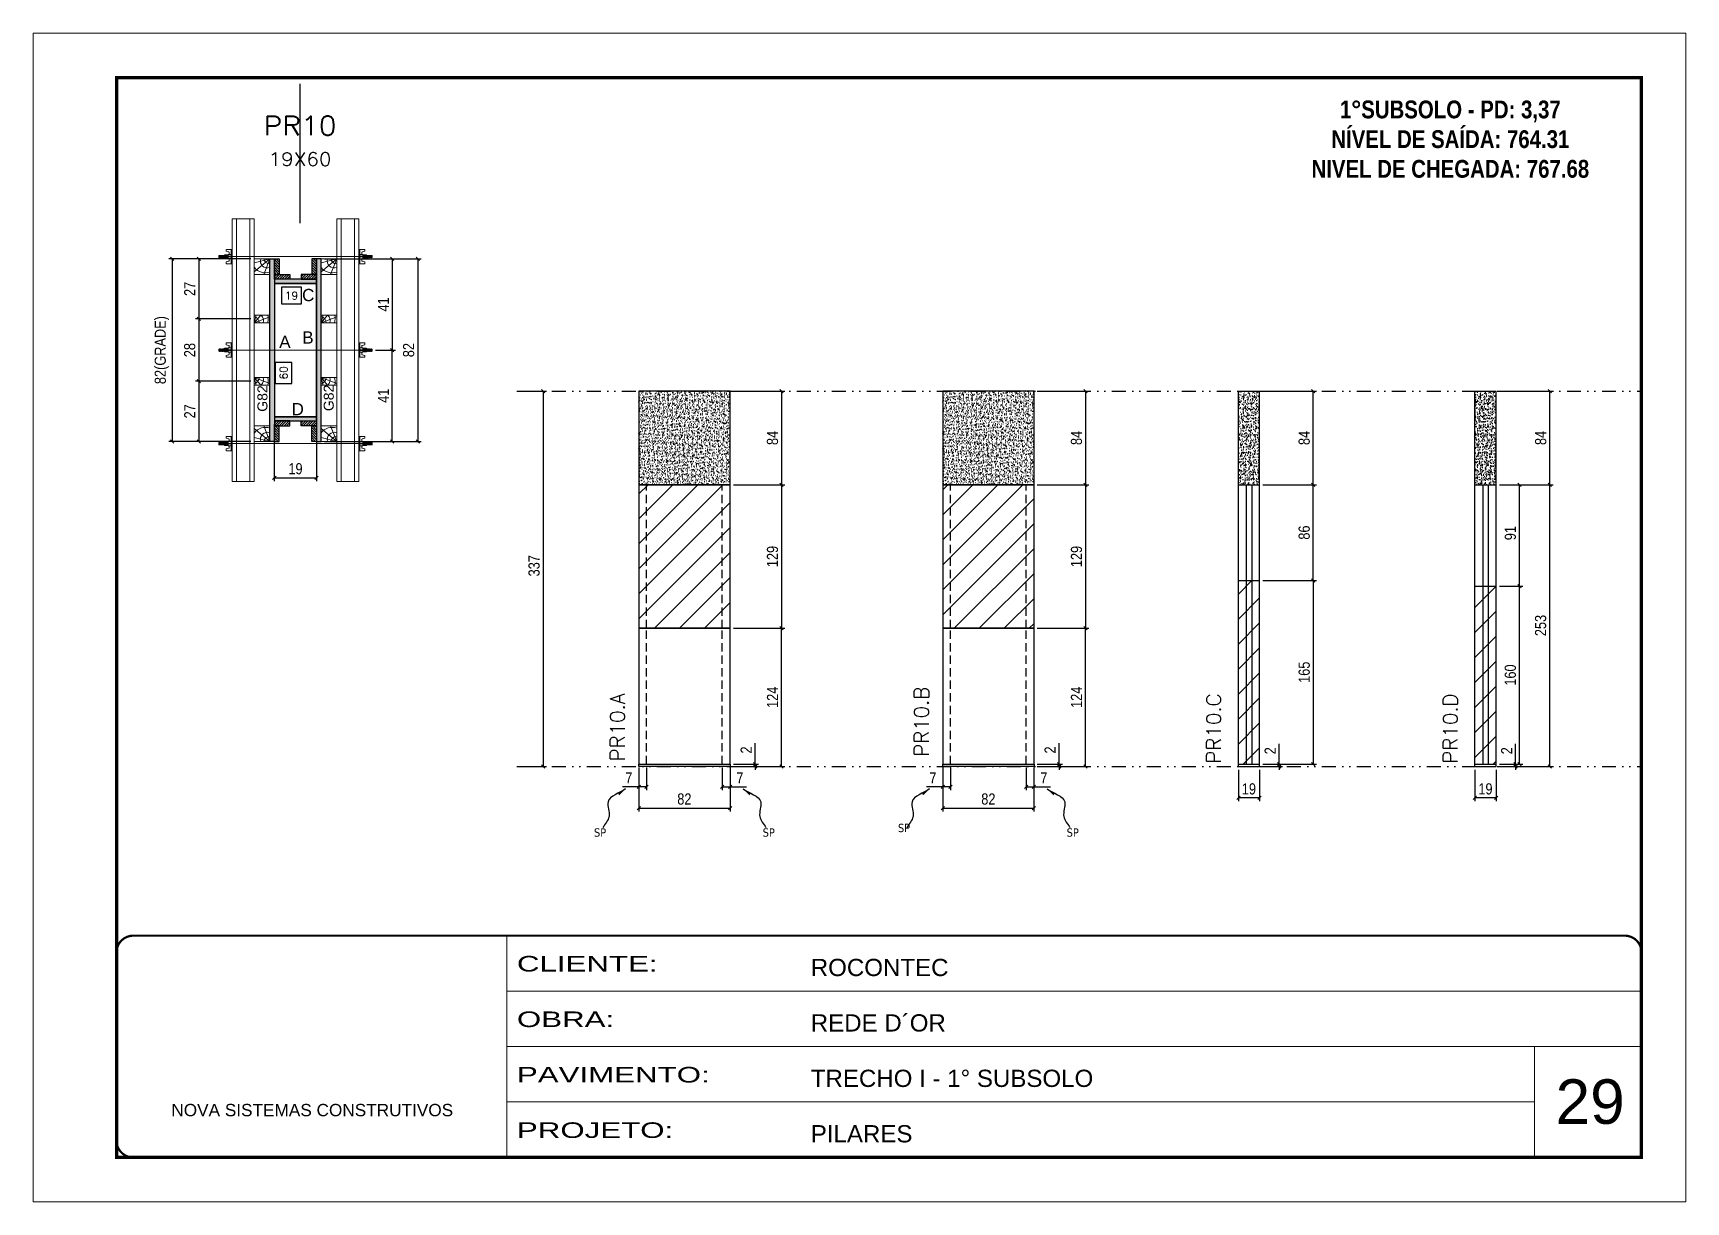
# Model space of a CAD drawing. Extents: x 2949 to 9230, y 1140 to 12527.
# Drawn here: x 2949 to 4434, y 3437 to 4487 of the extents above; entities that cross this region are included whole.
import ezdxf
from ezdxf.enums import TextEntityAlignment as Align

# ---------------------------------------------------------------- set-up
doc = ezdxf.new("R2010")
doc.units = 0
for name, pattern in [('CONTINUO', [0]), ('DASHED', [0.75, 0.5, -0.25]), ('DIVIDE2', [0.625, 0.25, -0.125, 0, -0.125, 0, -0.125]), ('HIDDEN', [0.375, 0.25, -0.125])]:
    doc.linetypes.add(name, pattern=pattern)
for name, color, linetype, lineweight in [('CARIMBO', 255, 'Continuous', 9), ('Folhas', 255, 'Continuous', 9), ('Hachura', 251, 'Continuous', 9), ('Madeira', 126, 'Continuous', 18), ('Perfil Metálico', 224, 'Continuous', 18), ('SARRAFO DE PRESSAO', 251, 'DASHED', 9), ('Texto Seção', 7, 'Continuous', 15)]:
    doc.layers.add(name, color=color, linetype=linetype, lineweight=lineweight)
for name, color, linetype in [('CHAPA', 1, 'Continuous'), ('COTA', 241, 'Continuous'), ('cotas', 4, 'Continuous'), ('MEIO_PONT', 93, 'Continuous'), ('NOMENCLATURA', 7, 'Continuous'), ('Nível', 160, 'Continuous'), ('Painéis', 200, 'Continuous'), ('SARR_2.2x7', 40, 'Continuous'), ('SARRAFO', 251, 'Continuous'), ('Sarrafo de Pressão', 42, 'HIDDEN'), ('texto', 7, 'Continuous'), ('Texto de Titulo', 7, 'Continuous'), ('Texto Qtd Sarr', 242, 'Continuous'), ('TEXTO_GERAL', 7, 'Continuous')]:
    doc.layers.add(name, color=color, linetype=linetype)
doc.styles.add('ARIAL', font='arial.ttf')
doc.styles.add('COTA TECNICA', font='techl___.ttf', dxfattribs={"height": 10})
doc.styles.add('COTA TECNICA 2X', font='techl___.ttf', dxfattribs={"height": 10})
doc.styles.add('COTA TECNICA-50', font='techl___.ttf', dxfattribs={"height": 10})
doc.styles.add('REGUA-120', font='ROMANS.shx', dxfattribs={"height": 15})
doc.styles.add('ROMANC', font='techb___.ttf', dxfattribs={"height": 2.5})
doc.styles.add('ROMANS', font='romans.shx')
doc.styles.add('SANSSERIF', font='sas_____.pfb')
doc.styles.get("Standard").update_dxf_attribs({"font": 'arial.ttf'})
doc.styles.add('Tecnologia', font='')
doc.styles.get('Tecnologia').set_extended_font_data('Forgotten Futurist')
doc.dimstyles.new('COTA PAINEL-50', dxfattribs={"dimtxt": 10, "dimasz": 3, "dimexe": 3, "dimexo": 3, "dimgap": 3, "dimtad": 1, "dimdec": 1, "dimzin": 12, "dimdsep": 46, "dimtxsty": 'COTA TECNICA-50', "dimblk1": 'OBLIQUE', "dimblk2": 'OBLIQUE', "dimsah": 1, "dimcen": 0.9, "dimclrd": 4, "dimclre": 4, "dimclrt": 240, "dimadec": 1, "dimazin": 3, "dimtfac": 1, "dimtdec": 1, "dimtmove": 0, "dimatfit": 3, "dimfxl": 1, "dimtolj": 1, "dimtzin": 12, "dimarcsym": 0})
doc.dimstyles.new('PAINEL', dxfattribs={"dimtxt": 10, "dimasz": 3, "dimexe": 3, "dimexo": 3, "dimgap": 3, "dimtad": 1, "dimdec": 1, "dimzin": 12, "dimdsep": 46, "dimtxsty": 'COTA TECNICA', "dimblk1": 'OBLIQUE', "dimblk2": 'OBLIQUE', "dimsah": 1, "dimcen": 0.9, "dimclrd": 4, "dimclre": 4, "dimclrt": 240, "dimadec": 1, "dimazin": 3, "dimtfac": 1, "dimtdec": 1, "dimtmove": 0, "dimatfit": 3, "dimfxl": 1, "dimtolj": 1, "dimtzin": 12, "dimarcsym": 0})
doc.dimstyles.new('SECAO PILAR', dxfattribs={"dimtxt": 10, "dimasz": 3, "dimexe": 3, "dimexo": 3, "dimgap": 3, "dimtad": 1, "dimdec": 1, "dimlfac": 0.5, "dimzin": 12, "dimdsep": 46, "dimtxsty": 'COTA TECNICA 2X', "dimblk1": 'OBLIQUE', "dimblk2": 'OBLIQUE', "dimsah": 1, "dimcen": 0.9, "dimclrd": 256, "dimclre": 256, "dimclrt": 256, "dimadec": 1, "dimazin": 3, "dimtfac": 1, "dimtdec": 1, "dimtmove": 0, "dimatfit": 3, "dimfxl": 1, "dimtolj": 1, "dimtzin": 12, "dimarcsym": 0})
doc.dimstyles.new('SECÇÃO 2', dxfattribs={"dimtxt": 7, "dimasz": 6, "dimexe": 0.18, "dimexo": 2, "dimgap": -4, "dimtad": 3, "dimdec": 1, "dimlfac": 0.5, "dimzin": 12, "dimdsep": 46, "dimtxsty": 'ROMANS', "dimblk": 'ARCHTICK', "dimcen": 0.09, "dimse1": 1, "dimse2": 1, "dimsd1": 1, "dimsd2": 1, "dimclrd": 180, "dimclre": 5, "dimclrt": 1, "dimadec": 0, "dimazin": 3, "dimtfac": 1, "dimtdec": 1, "dimtofl": 0, "dimtmove": 0, "dimatfit": 3, "dimldrblk": 'ARCHTICK', "dimfxl": 1, "dimtolj": 1, "dimtzin": 0, "dimarcsym": 0})
doc.dimstyles.get("Standard").update_dxf_attribs({"dimtxt": 0.18, "dimasz": 0.18, "dimexe": 0.18, "dimexo": 0.0625, "dimgap": 0.09, "dimtad": 0, "dimtih": 1, "dimtoh": 1, "dimdec": 4, "dimzin": 0, "dimdsep": 46, "dimtxsty": 'Standard', "dimcen": 0.09, "dimadec": 0, "dimazin": 0, "dimtfac": 1, "dimtdec": 4, "dimtofl": 0, "dimtmove": 0, "dimatfit": 3, "dimfxl": 1, "dimtolj": 1, "dimtzin": 0, "dimarcsym": 0})
pattern_1 = [(135, (-19725.5793, 13622.8389), (-1.12253202, -1.12253202), [])]
pattern_2 = [(135, (-19725.5793, 13407.8389), (-1.12253202, -1.12253202), [])]
pattern_3 = [(45, (-126071.967, -22713.47), (-11.2253202, 11.2253202), [])]

msp = doc.modelspace()

# ---------------------------------------------------------------- texts
at = {"layer": 'CARIMBO', "style": 'ARIAL'}
msp.add_text('29', height=40, dxfattribs=at).set_placement((4316.89, 3506.85))
at = {"layer": 'NOMENCLATURA', "color": 2, "insert": (4222.36, 4452.77), "char_height": 16, "attachment_point": 2, "style": 'ROMANC'}
msp.add_mtext_dynamic_manual_height_columns('\\P1°SUBSOLO - PD: 3,37\\PNÍVEL DE SAÍDA: 764.31\\PNIVEL DE CHEGADA: 767.68', width=300.2766, gutter_width=1, heights=[0], dxfattribs=at)
at = {"layer": 'texto', "color": 0, "char_height": 7.5, "attachment_point": 5}
for insert in [(3458.44, 3768.5), (3609.99, 3768.5), (3731.55, 3772.62), (3883.1, 3768.5)]:
    msp.add_mtext('{\\fTahoma|b0|i0|c0|p34;\\C4;SP}', dxfattribs=dict(at, insert=insert))
at = {"layer": 'Texto Seção', "style": 'REGUA-120'}
for s, p in [('PR10.A', (3480.59, 3832.51)), ('PR10.B', (3753.7, 3836.63)), ('PR10.C', (4016.26, 3830.52)), ('PR10.D', (4228.77, 3830.52))]:
    msp.add_text(s, height=13, rotation=90, dxfattribs=at).set_placement(p)
at = {"layer": 'TEXTO_GERAL', "style": 'ARIAL'}
for s, p in [('C', (3196.24, 4251.39)), ('B', (3196, 4213.25)), ('A', (3175.29, 4209.33)), ('D', (3186.79, 4148.89))]:
    msp.add_text(s, height=11, dxfattribs=at).set_placement(p, align=Align.MIDDLE_CENTER)
at = {"layer": 'TEXTO_GERAL', "color": 0, "linetype": 'Continuous', "style": 'SANSSERIF'}
for p in [(3155.1, 4146.55), (3214.66, 4147.1)]:
    msp.add_text('G82', height=9, rotation=90, dxfattribs=at).set_placement(p, align=Align.MIDDLE_LEFT)

# ---------------------------------------------------------------- blocks, each defined once
blk = doc.blocks.new('9999999999')
at = {"color": 30, "linetype": 'CONTINUO'}
for p, q in [((98564.6, 34230.2), (98564.6, 34429.4)), ((98564.6, 34379.6), (99584, 34379.6)), ((98564.6, 34329.8), (99488, 34329.8)), ((99584, 34329.8), (99488, 34329.8)), ((99488, 34329.8), (99488, 34230.2)), ((98564.6, 34280), (99488, 34280))]:
    blk.add_line(p, q, dxfattribs=at)
at = {"color": 30, "linetype": 'CONTINUO', "const_width": 2}
blk.add_lwpolyline([(99584, 34230.2), (99584, 34414.4, 0.414214), (99569, 34429.4), (98229, 34429.4, 0.414214), (98214, 34414.4), (98214, 34245.2, 0.414214), (98229, 34230.2), (99584, 34230.2)], format="xyb", dxfattribs=at)
at = {"layer": 'Folhas'}
blk.add_lwpolyline([(98139, 34190.2), (99624, 34190.2), (99624, 35240.2), (98139, 35240.2)], close=True, dxfattribs=at)
at = {"layer": 'Folhas', "color": 30, "const_width": 3}
blk.add_lwpolyline([(98214, 34230.2), (99584, 34230.2), (99584, 35200.2), (98214, 35200.2)], close=True, dxfattribs=at)
at = {"color": 7, "linetype": 'Continuous', "ltscale": 5, "style": 'ARIAL'}
for s, height, p in [('ROCONTEC', 15.48, (98837.7, 34393.1)), ('REDE D´OR', 15.48, (98837.7, 34343.3)), ('TRECHO I - 1° SUBSOLO', 15.483, (98837.7, 34293.5)), ('NOVA SISTEMAS CONSTRUTIVOS', 11.059, (98263.2, 34267.2)), ('PILARES', 15.48, (98837.7, 34243.7))]:
    blk.add_text(s, height=height, dxfattribs=at).set_placement(p)
at = {"layer": 'Folhas', "color": 7, "style": 'Tecnologia', "width": 1.5}
for s, p in [('CLIENTE:', (98573.7, 34397.2)), ('OBRA:', (98573.7, 34347.3)), ('PAVIMENTO:', (98573.7, 34297.5)), ('PROJETO:', (98573.7, 34247.7))]:
    blk.add_text(s, height=14, dxfattribs=at).set_placement(p)
blk = doc.blocks.new('*D1287')
at = {"layer": 'COTA', "color": 180, "lineweight": -2, "transparency": 16777216}
for p, q in [((3181.6, 4190.9), (3166.6, 4190.9)), ((3166.6, 4190.9), (3166.6, 4171.9)), ((3181.6, 4171.9), (3181.6, 4190.9)), ((3166.6, 4171.9), (3181.6, 4171.9))]:
    blk.add_line(p, q, dxfattribs=at)
at = {"layer": 'Defpoints', "color": 0, "transparency": 16777216}
for p in [(3165.8, 4261.9), (3165.8, 4141.9), (3185.6, 4141.9)]:
    blk.add_point(p, dxfattribs=at)
at = {"layer": 'COTA', "color": 1, "transparency": 16777216, "insert": (3174.1, 4181.4), "char_height": 7, "attachment_point": 5, "rotation": 90, "style": 'ROMANS'}
blk.add_mtext('\\A1;60', dxfattribs=at)
blk = doc.blocks.new('_ArchTick')
at = {"color": 0, "linetype": 'ByBlock', "const_width": 0.15}
blk.add_lwpolyline([(-0.5, -0.5), (0.5, 0.5)], dxfattribs=at)
blk = doc.blocks.new('_Oblique')
at = {"color": 0, "linetype": 'ByBlock', "lineweight": -2}
blk.add_line((-0.5, -0.5), (0.5, 0.5), dxfattribs=at)
blk = doc.blocks.new('*D1288')
at = {"layer": 'COTA', "lineweight": -2, "transparency": 16777216}
for p, q in [((3210.8, 4283.9), (3297.6, 4283.9)), ((3294.6, 4283.9), (3294.6, 4119.9)), ((3210.8, 4119.9), (3297.6, 4119.9))]:
    blk.add_line(p, q, dxfattribs=at)
at = {"layer": 'Defpoints', "color": 0, "transparency": 16777216}
for p in [(3207.8, 4283.9), (3207.8, 4119.9), (3294.6, 4119.9)]:
    blk.add_point(p, dxfattribs=at)
at = {"layer": 'COTA', "lineweight": -2, "transparency": 16777216, "xscale": 3, "yscale": 3, "zscale": 3}
for p, rotation in [((3294.6, 4283.9), 90), ((3294.6, 4119.9), 270)]:
    blk.add_blockref('_Oblique', p, dxfattribs=dict(at, rotation=rotation))
at = {"layer": 'COTA', "transparency": 16777216, "insert": (3286.5, 4201.9), "char_height": 10, "attachment_point": 5, "rotation": 90, "style": 'COTA TECNICA 2X'}
blk.add_mtext('\\A1;82', dxfattribs=at)
blk = doc.blocks.new('*D1289')
at = {"layer": 'COTA', "lineweight": -2, "transparency": 16777216}
for p, q in [((3244.8, 4283.9), (3274.8, 4283.9)), ((3271.8, 4283.9), (3271.8, 4201.9)), ((3256.6, 4201.9), (3274.8, 4201.9))]:
    blk.add_line(p, q, dxfattribs=at)
at = {"layer": 'Defpoints', "color": 0, "transparency": 16777216}
for p in [(3241.8, 4283.9), (3253.6, 4201.9), (3271.8, 4201.9)]:
    blk.add_point(p, dxfattribs=at)
at = {"layer": 'COTA', "lineweight": -2, "transparency": 16777216, "xscale": 3, "yscale": 3, "zscale": 3}
for p, rotation in [((3271.8, 4283.9), 90), ((3271.8, 4201.9), 270)]:
    blk.add_blockref('_Oblique', p, dxfattribs=dict(at, rotation=rotation))
at = {"layer": 'COTA', "transparency": 16777216, "insert": (3263.8, 4242.9), "char_height": 10, "attachment_point": 5, "rotation": 90, "style": 'COTA TECNICA 2X'}
blk.add_mtext('\\A1;41', dxfattribs=at)
blk = doc.blocks.new('*D1290')
at = {"layer": 'COTA', "lineweight": -2, "transparency": 16777216}
for p, q in [((3256.6, 4201.9), (3274.8, 4201.9)), ((3271.8, 4119.9), (3271.8, 4201.9)), ((3244.8, 4119.9), (3274.8, 4119.9))]:
    blk.add_line(p, q, dxfattribs=at)
at = {"layer": 'Defpoints', "color": 0, "transparency": 16777216}
for p in [(3253.6, 4201.9), (3271.8, 4201.9), (3241.8, 4119.9)]:
    blk.add_point(p, dxfattribs=at)
at = {"layer": 'COTA', "lineweight": -2, "transparency": 16777216, "xscale": 3, "yscale": 3, "zscale": 3}
for p, rotation in [((3271.8, 4201.9), 90), ((3271.8, 4119.9), 270)]:
    blk.add_blockref('_Oblique', p, dxfattribs=dict(at, rotation=rotation))
at = {"layer": 'COTA', "transparency": 16777216, "insert": (3263.8, 4160.9), "char_height": 10, "attachment_point": 5, "rotation": 90, "style": 'COTA TECNICA 2X'}
blk.add_mtext('\\A1;41', dxfattribs=at)
blk = doc.blocks.new('*D1291')
at = {"layer": 'COTA', "color": 180, "lineweight": -2, "transparency": 16777216}
for p, q in [((3190.3, 4258.4), (3172.3, 4258.4)), ((3172.3, 4258.4), (3172.3, 4243.4)), ((3190.3, 4243.4), (3190.3, 4258.4)), ((3172.3, 4243.4), (3190.3, 4243.4))]:
    blk.add_line(p, q, dxfattribs=at)
at = {"layer": 'Defpoints', "color": 0, "transparency": 16777216}
for p in [(3165.8, 4261.9), (3203.8, 4261.9), (3203.8, 4239.4)]:
    blk.add_point(p, dxfattribs=at)
at = {"layer": 'COTA', "color": 1, "transparency": 16777216, "insert": (3181.3, 4250.9), "char_height": 7, "attachment_point": 5, "style": 'ROMANS'}
blk.add_mtext('\\A1;19', dxfattribs=at)
blk = doc.blocks.new('titulo1')
at = {"layer": 'Defpoints', "color": 252, "linetype": 'HIDDEN', "ltscale": 2}
blk.add_line((0, 0), (0, 125), dxfattribs=at)
at = {"layer": 'Defpoints', "style": 'ROMANS', "oblique": 15}
blk.add_attdef('FOLHA', text='', height=10, dxfattribs=at).set_placement((0, 15.6), align=Align.MIDDLE_CENTER)
at = {"layer": 'Texto Qtd Sarr', "color": 3, "style": 'ROMANS', "oblique": 15}
for tag, height, p in [('TITULO', 17, (0, 71.4)), ('SEÇÃO', 12, (0, 41.5))]:
    blk.add_attdef(tag, text='', height=height, dxfattribs=at).set_placement(p, align=Align.MIDDLE_CENTER)
blk = doc.blocks.new('PONTALETE')
at = {"layer": 'Madeira'}
for q in [(2.71, 7), (7, 5.76), (7, 1.74)]:
    blk.add_line((0, 0), q, dxfattribs=at)
blk.add_lwpolyline([(0, 0), (7, 0), (7, 7), (0, 7)], close=True, dxfattribs=at)
for centre, radius, start, end in [((2.04, 0.06), 6.23, 37.28179, 109.09128), ((1.09, 0.9), 3.19, 343.60304, 109.98471), ((-0.21, -0.78), 3.09, 14.63219, 86.0383)]:
    blk.add_arc(centre, radius, start, end, dxfattribs=at)
blk = doc.blocks.new('*D1292')
at = {"layer": 'COTA', "lineweight": -2, "transparency": 16777216}
for p, q in [((3144.8, 4283.9), (3071.1, 4283.9)), ((3074.1, 4283.9), (3074.1, 4119.9)), ((3144.8, 4119.9), (3071.1, 4119.9))]:
    blk.add_line(p, q, dxfattribs=at)
at = {"layer": 'Defpoints', "color": 0, "transparency": 16777216}
for p in [(3147.8, 4283.9), (3074.1, 4119.9), (3147.8, 4119.9)]:
    blk.add_point(p, dxfattribs=at)
at = {"layer": 'COTA', "lineweight": -2, "transparency": 16777216, "xscale": 3, "yscale": 3, "zscale": 3}
for p, rotation in [((3074.1, 4283.9), 90), ((3074.1, 4119.9), 270)]:
    blk.add_blockref('_Oblique', p, dxfattribs=dict(at, rotation=rotation))
at = {"layer": 'COTA', "transparency": 16777216, "insert": (3064.8, 4201.9), "char_height": 10, "attachment_point": 5, "rotation": 90, "style": 'COTA TECNICA 2X'}
blk.add_mtext('\\A1;82(GRADE)', dxfattribs=at)
blk = doc.blocks.new('MEIO PONTALETE')
at = {"layer": 'Madeira'}
for q in [(2.71, 7), (3.5, 2.88), (3.5, 0.87)]:
    blk.add_line((0, 0), q, dxfattribs=at)
blk.add_lwpolyline([(0, 0), (3.5, 0), (3.5, 7), (0, 7)], close=True, dxfattribs=at)
for centre, radius, start, end in [((2.04, 0.06), 6.23, 76.44987, 109.09128), ((1.09, 0.9), 3.19, 40.90626, 109.98471), ((-0.21, -0.78), 3.09, 14.63219, 86.0383)]:
    blk.add_arc(centre, radius, start, end, dxfattribs=at)
blk = doc.blocks.new('*D1293')
at = {"layer": 'COTA', "lineweight": -2, "transparency": 16777216}
for p, q in [((3144.8, 4173.9), (3094.9, 4173.9)), ((3097.9, 4173.9), (3097.9, 4119.9)), ((3144.8, 4119.9), (3094.9, 4119.9))]:
    blk.add_line(p, q, dxfattribs=at)
at = {"layer": 'Defpoints', "color": 0, "transparency": 16777216}
for p in [(3147.8, 4173.9), (3097.9, 4119.9), (3147.8, 4119.9)]:
    blk.add_point(p, dxfattribs=at)
at = {"layer": 'COTA', "lineweight": -2, "transparency": 16777216, "xscale": 3, "yscale": 3, "zscale": 3}
for p, rotation in [((3097.9, 4173.9), 90), ((3097.9, 4119.9), 270)]:
    blk.add_blockref('_Oblique', p, dxfattribs=dict(at, rotation=rotation))
at = {"layer": 'COTA', "transparency": 16777216, "insert": (3089.8, 4146.9), "char_height": 10, "attachment_point": 5, "rotation": 90, "style": 'COTA TECNICA 2X'}
blk.add_mtext('\\A1;27', dxfattribs=at)
blk = doc.blocks.new('C')
at = {"layer": 'Hachura', "color": 0}
for p, q in [((0, 3.22), (0, -3.22)), ((0.45, 3.22), (0, 3.22)), ((0.46, 3.16), (0, 3.16)), ((0.46, 3.05), (0, 3.05)), ((0.46, 2.88), (0, 2.88)), ((0, 2.75), (0, -1.16)), ((0.46, 2.65), (0, 2.65)), ((0.46, 2.23), (0, 2.23)), ((0.46, 1.51), (0, 1.51)), ((0.39, 0.49), (0.17, 0.49)), ((0.45, -3.23), (0.45, 3.22)), ((0.45, 3.22), (2.58, 3.22)), ((1.74, 0.97), (0.45, 0.97)), ((1.45, 0.1), (0.45, 0.1)), ((1.35, 1.94), (1.35, 0.96)), ((2.58, 2.39), (1.47, 2.09)), ((1.74, -0.97), (1.74, 0.97)), ((1.74, 0.97), (1.74, 0.84)), ((1.74, 0.97), (1.74, 0.84)), ((1.74, 0.84), (3.35, 0.84)), ((3.35, 0.45), (1.74, 0.45)), ((2.58, 3.22), (2.58, 2.39)), ((3.32, 0.84), (3.32, -0.84)), ((3.35, 0.84), (3.35, -0.84)), ((3.68, 0.45), (3.35, 0.45)), ((3.84, -0.52), (3.35, 0.45)), ((3.35, 0.06), (3.67, -0.57)), ((3.68, 0.45), (4.16, -0.52)), ((3.72, 0.5), (4.25, -0.57)), ((4.37, -0.55), (3.83, 0.53)), ((4.15, 0.45), (3.93, 0.45)), ((4.42, -0.52), (3.93, 0.45)), ((4.15, 0.45), (4.26, 0.45)), ((4.26, 0.45), (4.74, -0.52)), ((4.3, 0.5), (4.83, -0.57)), ((4.95, -0.55), (4.41, 0.53)), ((4.51, 0.45), (4.84, 0.45)), ((5, -0.52), (4.51, 0.45)), ((4.84, 0.45), (5.32, -0.52)), ((4.88, 0.5), (5.41, -0.57)), ((5.53, -0.55), (4.99, 0.53)), ((5.58, -0.52), (5.09, 0.45)), ((5.42, 0.45), (5.09, 0.45)), ((5.58, -0.52), (5.09, 0.45)), ((5.42, 0.45), (5.74, -0.19)), ((5.46, 0.5), (5.74, -0.07)), ((5.74, 0.19), (5.57, 0.53)), ((5.74, 0.32), (5.68, 0.45)), ((5.68, 0.45), (5.74, 0.45)), ((5.74, 0.45), (5.9, 0.29)), ((5.74, 0.45), (5.74, -0.52)), ((5.9, -0.36), (5.9, 0.29)), ((0.45, 0), (0, 0)), ((0.46, -1.52), (0, -1.52)), ((0.46, -2.23), (0, -2.23)), ((0.46, -2.65), (0, -2.65)), ((0.46, -2.88), (0, -2.88)), ((0.46, -3.05), (0, -3.05)), ((0.46, -3.16), (0, -3.16)), ((0, -3.22), (2.57, -3.22)), ((0.08, -0.48), (0.29, -0.48)), ((0.29, -0.48), (0.4, -0.48)), ((0.45, 0), (0.45, -0.97)), ((0.45, -0.16), (1.45, -0.16)), ((0.45, -0.65), (0.45, -0.32)), ((0.45, -3.23), (0.45, -0.65)), ((0.45, -0.97), (1.74, -0.97)), ((1.35, -1.94), (1.35, -0.97)), ((2.58, -2.39), (1.47, -2.1)), ((3.35, -0.32), (1.74, -0.32)), ((3.35, -0.84), (1.74, -0.84)), ((2.58, -3.23), (2.58, -2.39)), ((3.35, -0.07), (3.58, -0.52)), ((3.35, -0.52), (3.58, -0.52)), ((3.84, -0.52), (4.16, -0.52)), ((4.42, -0.52), (4.74, -0.52)), ((4.63, -0.52), (4.74, -0.52)), ((5, -0.52), (5.32, -0.52)), ((5.58, -0.52), (5.74, -0.52)), ((5.74, -0.52), (5.9, -0.36)), ((5.74, -0.52), (5.74, -0.52))]:
    blk.add_line(p, q, dxfattribs=at)
for centre, radius, start, end in [((1.52, 1.94), 0.161, 104.74356, 180), ((1.44, -0.03), 0.129, 272.69497, 87.30503), ((3.81, 0.39), 0.143, 25.56881, 154.43119), ((4.39, 0.39), 0.143, 25.56881, 154.43119), ((4.97, 0.39), 0.143, 25.56881, 154.43119), ((5.55, 0.39), 0.143, 25.56881, 154.43119), ((0.17, -0.37), 0.174, 221.74404, 317.85924), ((1.52, -1.94), 0.161, 180, 255.25644), ((3.71, -0.4), 0.174, 222.14076, 318.25596), ((4.29, -0.4), 0.174, 222.14076, 318.25596), ((4.87, -0.4), 0.174, 222.14076, 318.25596), ((5.45, -0.4), 0.174, 222.14076, 318.25596), ((5.61, -0.4), 0.174, 317.85924, 318.25596)]:
    blk.add_arc(centre, radius, start, end, dxfattribs=at)
blk = doc.blocks.new('*D1294')
at = {"layer": 'COTA', "lineweight": -2, "transparency": 16777216}
for p, q in [((3144.8, 4283.9), (3094.9, 4283.9)), ((3097.9, 4283.9), (3097.9, 4229.9)), ((3144.8, 4229.9), (3094.9, 4229.9))]:
    blk.add_line(p, q, dxfattribs=at)
at = {"layer": 'Defpoints', "color": 0, "transparency": 16777216}
for p in [(3147.8, 4283.9), (3097.9, 4229.9), (3147.8, 4229.9)]:
    blk.add_point(p, dxfattribs=at)
at = {"layer": 'COTA', "lineweight": -2, "transparency": 16777216, "xscale": 3, "yscale": 3, "zscale": 3}
for p, rotation in [((3097.9, 4283.9), 90), ((3097.9, 4229.9), 270)]:
    blk.add_blockref('_Oblique', p, dxfattribs=dict(at, rotation=rotation))
at = {"layer": 'COTA', "transparency": 16777216, "insert": (3089.8, 4256.9), "char_height": 10, "attachment_point": 5, "rotation": 90, "style": 'COTA TECNICA 2X'}
blk.add_mtext('\\A1;27', dxfattribs=at)
blk = doc.blocks.new('*D1295')
at = {"layer": 'COTA', "lineweight": -2, "transparency": 16777216}
for p, q in [((3144.8, 4229.9), (3094.9, 4229.9)), ((3097.9, 4229.9), (3097.9, 4173.9)), ((3144.8, 4173.9), (3094.9, 4173.9))]:
    blk.add_line(p, q, dxfattribs=at)
at = {"layer": 'Defpoints', "color": 0, "transparency": 16777216}
for p in [(3147.8, 4229.9), (3097.9, 4173.9), (3147.8, 4173.9)]:
    blk.add_point(p, dxfattribs=at)
at = {"layer": 'COTA', "lineweight": -2, "transparency": 16777216, "xscale": 3, "yscale": 3, "zscale": 3}
for p, rotation in [((3097.9, 4229.9), 90), ((3097.9, 4173.9), 270)]:
    blk.add_blockref('_Oblique', p, dxfattribs=dict(at, rotation=rotation))
at = {"layer": 'COTA', "transparency": 16777216, "insert": (3089.8, 4201.9), "char_height": 10, "attachment_point": 5, "rotation": 90, "style": 'COTA TECNICA 2X'}
blk.add_mtext('\\A1;28', dxfattribs=at)
blk = doc.blocks.new('*D1965')
at = {"layer": 'COTA', "lineweight": -2, "transparency": 16777216}
for p, q in [((3165.8, 4135.3), (3165.8, 4084.2)), ((3203.8, 4135.3), (3203.8, 4084.2)), ((3165.8, 4087.2), (3203.8, 4087.2))]:
    blk.add_line(p, q, dxfattribs=at)
at = {"layer": 'Defpoints', "color": 0, "transparency": 16777216}
for p in [(3165.8, 4138.3), (3203.8, 4138.3), (3203.8, 4087.2)]:
    blk.add_point(p, dxfattribs=at)
at = {"layer": 'COTA', "lineweight": -2, "transparency": 16777216, "xscale": 3, "yscale": 3, "zscale": 3, "rotation": 180}
blk.add_blockref('_Oblique', (3165.8, 4087.2), dxfattribs=at)
at = {"layer": 'COTA', "lineweight": -2, "transparency": 16777216, "xscale": 3, "yscale": 3, "zscale": 3}
blk.add_blockref('_Oblique', (3203.8, 4087.2), dxfattribs=at)
at = {"layer": 'COTA', "transparency": 16777216, "insert": (3184.8, 4095.3), "char_height": 10, "attachment_point": 5, "style": 'COTA TECNICA 2X'}
blk.add_mtext('\\A1;19', dxfattribs=at)
blk = doc.blocks.new('*D1966')
at = {"layer": 'cotas', "color": 4, "linetype": 'ByBlock', "lineweight": -2, "transparency": 16777216}
for p, q in [((3386.7, 4165), (3410.4, 4165)), ((3407.4, 4165), (3407.4, 3828)), ((3386.7, 3828), (3410.4, 3828))]:
    blk.add_line(p, q, dxfattribs=at)
at = {"layer": 'Defpoints', "color": 0, "linetype": 'ByBlock', "transparency": 16777216}
for p in [(3383.7, 4165), (3383.7, 3828), (3407.4, 3828)]:
    blk.add_point(p, dxfattribs=at)
at = {"layer": 'cotas', "color": 4, "linetype": 'ByBlock', "lineweight": -2, "transparency": 16777216, "xscale": 3, "yscale": 3, "zscale": 3}
for p, rotation in [((3407.4, 4165), 90), ((3407.4, 3828), 270)]:
    blk.add_blockref('_Oblique', p, dxfattribs=dict(at, rotation=rotation))
at = {"layer": 'cotas', "color": 240, "linetype": 'ByBlock', "transparency": 16777216, "insert": (3399.2, 4008.2), "char_height": 10, "attachment_point": 5, "rotation": 90, "style": 'COTA TECNICA'}
blk.add_mtext('\\A1;337', dxfattribs=at)
blk = doc.blocks.new('*D1518')
at = {"layer": 'COTA', "color": 4, "lineweight": -2, "transparency": 16777216}
for p, q in [((3493.2, 3827), (3493.2, 3787.5)), ((3575.2, 3827), (3575.2, 3787.5)), ((3493.2, 3790.5), (3575.2, 3790.5))]:
    blk.add_line(p, q, dxfattribs=at)
at = {"layer": 'Defpoints', "color": 0, "transparency": 16777216}
for p in [(3493.2, 3830), (3575.2, 3830), (3575.2, 3790.5)]:
    blk.add_point(p, dxfattribs=at)
at = {"layer": 'COTA', "color": 4, "lineweight": -2, "transparency": 16777216, "xscale": 3, "yscale": 3, "zscale": 3, "rotation": 180}
blk.add_blockref('_Oblique', (3493.2, 3790.5), dxfattribs=at)
at = {"layer": 'COTA', "color": 4, "lineweight": -2, "transparency": 16777216, "xscale": 3, "yscale": 3, "zscale": 3}
blk.add_blockref('_Oblique', (3575.2, 3790.5), dxfattribs=at)
at = {"layer": 'COTA', "color": 240, "transparency": 16777216, "insert": (3534.2, 3798.6), "char_height": 10, "attachment_point": 5, "style": 'COTA TECNICA'}
blk.add_mtext('\\A1;82', dxfattribs=at)
blk = doc.blocks.new('*D1519')
at = {"layer": 'COTA', "color": 4, "lineweight": -2, "transparency": 16777216}
for p, q in [((3493.2, 3825), (3493.2, 3806.5)), ((3500.2, 3827), (3500.2, 3806.5)), ((3493.2, 3809.5), (3478.5, 3809.5)), ((3500.2, 3809.5), (3493.2, 3809.5))]:
    blk.add_line(p, q, dxfattribs=at)
at = {"layer": 'Defpoints', "color": 0, "transparency": 16777216}
for p in [(3493.2, 3828), (3500.2, 3830), (3493.2, 3809.5)]:
    blk.add_point(p, dxfattribs=at)
at = {"layer": 'COTA', "color": 4, "lineweight": -2, "transparency": 16777216, "xscale": 3, "yscale": 3, "zscale": 3, "rotation": 180}
blk.add_blockref('_Oblique', (3493.2, 3809.5), dxfattribs=at)
at = {"layer": 'COTA', "color": 4, "lineweight": -2, "transparency": 16777216, "xscale": 3, "yscale": 3, "zscale": 3}
blk.add_blockref('_Oblique', (3500.2, 3809.5), dxfattribs=at)
at = {"layer": 'COTA', "color": 240, "transparency": 16777216, "insert": (3484.3, 3817.6), "char_height": 10, "attachment_point": 5, "style": 'COTA TECNICA-50'}
blk.add_mtext('\\A1;7', dxfattribs=at)
blk = doc.blocks.new('*D1520')
at = {"layer": 'COTA', "color": 4, "lineweight": -2, "transparency": 16777216}
for p, q in [((3568.2, 3827), (3568.2, 3806.5)), ((3575.2, 3825), (3575.2, 3806.5)), ((3568.2, 3809.5), (3575.2, 3809.5)), ((3575.2, 3809.5), (3589.9, 3809.5))]:
    blk.add_line(p, q, dxfattribs=at)
at = {"layer": 'Defpoints', "color": 0, "transparency": 16777216}
for p in [(3568.2, 3830), (3575.2, 3828), (3575.2, 3809.5)]:
    blk.add_point(p, dxfattribs=at)
at = {"layer": 'COTA', "color": 4, "lineweight": -2, "transparency": 16777216, "xscale": 3, "yscale": 3, "zscale": 3, "rotation": 180}
blk.add_blockref('_Oblique', (3568.2, 3809.5), dxfattribs=at)
at = {"layer": 'COTA', "color": 4, "lineweight": -2, "transparency": 16777216, "xscale": 3, "yscale": 3, "zscale": 3}
blk.add_blockref('_Oblique', (3575.2, 3809.5), dxfattribs=at)
at = {"layer": 'COTA', "color": 240, "transparency": 16777216, "insert": (3584.1, 3817.6), "char_height": 10, "attachment_point": 5, "style": 'COTA TECNICA-50'}
blk.add_mtext('\\A1;7', dxfattribs=at)
blk = doc.blocks.new('*D1521')
at = {"layer": 'COTA', "color": 4, "lineweight": -2, "transparency": 16777216}
for p, q in [((3578.2, 3952), (3624.5, 3952)), ((3621.5, 3828), (3621.5, 3952)), ((3578.2, 3828), (3624.5, 3828))]:
    blk.add_line(p, q, dxfattribs=at)
at = {"layer": 'Defpoints', "color": 0, "transparency": 16777216}
for p in [(3575.2, 3952), (3621.5, 3952), (3575.2, 3828)]:
    blk.add_point(p, dxfattribs=at)
at = {"layer": 'COTA', "color": 4, "lineweight": -2, "transparency": 16777216, "xscale": 3, "yscale": 3, "zscale": 3}
for p, rotation in [((3621.5, 3952), 90), ((3621.5, 3828), 270)]:
    blk.add_blockref('_Oblique', p, dxfattribs=dict(at, rotation=rotation))
at = {"layer": 'COTA', "color": 240, "transparency": 16777216, "insert": (3613.4, 3890), "char_height": 10, "attachment_point": 5, "rotation": 90, "style": 'COTA TECNICA-50'}
blk.add_mtext('\\A1;124', dxfattribs=at)
blk = doc.blocks.new('*D1522')
at = {"layer": 'COTA', "color": 4, "lineweight": -2, "transparency": 16777216}
for p, q in [((3597.7, 3830), (3597.7, 3848.8)), ((3578.2, 3830), (3600.7, 3830)), ((3578.2, 3828), (3600.7, 3828)), ((3597.7, 3828), (3597.7, 3830)), ((3597.7, 3828), (3597.7, 3825))]:
    blk.add_line(p, q, dxfattribs=at)
at = {"layer": 'Defpoints', "color": 0, "transparency": 16777216}
for p in [(3575.2, 3830), (3575.2, 3828), (3597.7, 3828)]:
    blk.add_point(p, dxfattribs=at)
at = {"layer": 'COTA', "color": 4, "lineweight": -2, "transparency": 16777216, "xscale": 3, "yscale": 3, "zscale": 3}
for p, rotation in [((3597.7, 3830), 270), ((3597.7, 3828), 90)]:
    blk.add_blockref('_Oblique', p, dxfattribs=dict(at, rotation=rotation))
at = {"layer": 'COTA', "color": 240, "transparency": 16777216, "insert": (3589.7, 3842.7), "char_height": 10, "attachment_point": 5, "rotation": 90, "style": 'COTA TECNICA-50'}
blk.add_mtext('\\A1;2', dxfattribs=at)
blk = doc.blocks.new('*D1523')
at = {"layer": 'COTA', "color": 4, "linetype": 'ByBlock', "lineweight": -2, "transparency": 16777216}
for p, q in [((3578.2, 4081), (3624.5, 4081)), ((3621.5, 4081), (3621.5, 3952)), ((3578.2, 3952), (3624.5, 3952))]:
    blk.add_line(p, q, dxfattribs=at)
at = {"layer": 'Defpoints', "color": 0, "linetype": 'ByBlock', "transparency": 16777216}
for p in [(3575.2, 4081), (3575.2, 3952), (3621.5, 3952)]:
    blk.add_point(p, dxfattribs=at)
at = {"layer": 'COTA', "color": 4, "linetype": 'ByBlock', "lineweight": -2, "transparency": 16777216, "xscale": 3, "yscale": 3, "zscale": 3}
for p, rotation in [((3621.5, 4081), 90), ((3621.5, 3952), 270)]:
    blk.add_blockref('_Oblique', p, dxfattribs=dict(at, rotation=rotation))
at = {"layer": 'COTA', "color": 240, "linetype": 'ByBlock', "transparency": 16777216, "insert": (3613.4, 4016.5), "char_height": 10, "attachment_point": 5, "rotation": 90, "style": 'COTA TECNICA'}
blk.add_mtext('\\A1;129', dxfattribs=at)
blk = doc.blocks.new('*D2112')
at = {"layer": 'COTA', "color": 4, "linetype": 'ByBlock', "lineweight": -2, "transparency": 16777216}
for p, q in [((3578.2, 4165), (3624.5, 4165)), ((3621.5, 4165), (3621.5, 4081)), ((3578.2, 4081), (3624.5, 4081))]:
    blk.add_line(p, q, dxfattribs=at)
at = {"layer": 'Defpoints', "color": 0, "linetype": 'ByBlock', "transparency": 16777216}
for p in [(3575.2, 4165), (3575.2, 4081), (3621.5, 4081)]:
    blk.add_point(p, dxfattribs=at)
at = {"layer": 'COTA', "color": 4, "linetype": 'ByBlock', "lineweight": -2, "transparency": 16777216, "xscale": 3, "yscale": 3, "zscale": 3}
for p, rotation in [((3621.5, 4165), 90), ((3621.5, 4081), 270)]:
    blk.add_blockref('_Oblique', p, dxfattribs=dict(at, rotation=rotation))
at = {"layer": 'COTA', "color": 240, "linetype": 'ByBlock', "transparency": 16777216, "insert": (3613.4, 4123), "char_height": 10, "attachment_point": 5, "rotation": 90, "style": 'COTA TECNICA'}
blk.add_mtext('\\A1;84', dxfattribs=at)
blk = doc.blocks.new('*D1524')
at = {"layer": 'COTA', "color": 4, "lineweight": -2, "transparency": 16777216}
for p, q in [((3766.3, 3827), (3766.3, 3787.5)), ((3848.3, 3827), (3848.3, 3787.5)), ((3766.3, 3790.5), (3848.3, 3790.5))]:
    blk.add_line(p, q, dxfattribs=at)
at = {"layer": 'Defpoints', "color": 0, "transparency": 16777216}
for p in [(3766.3, 3830), (3848.3, 3830), (3848.3, 3790.5)]:
    blk.add_point(p, dxfattribs=at)
at = {"layer": 'COTA', "color": 4, "lineweight": -2, "transparency": 16777216, "xscale": 3, "yscale": 3, "zscale": 3, "rotation": 180}
blk.add_blockref('_Oblique', (3766.3, 3790.5), dxfattribs=at)
at = {"layer": 'COTA', "color": 4, "lineweight": -2, "transparency": 16777216, "xscale": 3, "yscale": 3, "zscale": 3}
blk.add_blockref('_Oblique', (3848.3, 3790.5), dxfattribs=at)
at = {"layer": 'COTA', "color": 240, "transparency": 16777216, "insert": (3807.3, 3798.6), "char_height": 10, "attachment_point": 5, "style": 'COTA TECNICA'}
blk.add_mtext('\\A1;82', dxfattribs=at)
blk = doc.blocks.new('*D1525')
at = {"layer": 'COTA', "color": 4, "lineweight": -2, "transparency": 16777216}
for p, q in [((3766.3, 3825), (3766.3, 3806.5)), ((3773.3, 3827), (3773.3, 3806.5)), ((3766.3, 3809.5), (3751.6, 3809.5)), ((3773.3, 3809.5), (3766.3, 3809.5))]:
    blk.add_line(p, q, dxfattribs=at)
at = {"layer": 'Defpoints', "color": 0, "transparency": 16777216}
for p in [(3766.3, 3828), (3773.3, 3830), (3766.3, 3809.5)]:
    blk.add_point(p, dxfattribs=at)
at = {"layer": 'COTA', "color": 4, "lineweight": -2, "transparency": 16777216, "xscale": 3, "yscale": 3, "zscale": 3, "rotation": 180}
blk.add_blockref('_Oblique', (3766.3, 3809.5), dxfattribs=at)
at = {"layer": 'COTA', "color": 4, "lineweight": -2, "transparency": 16777216, "xscale": 3, "yscale": 3, "zscale": 3}
blk.add_blockref('_Oblique', (3773.3, 3809.5), dxfattribs=at)
at = {"layer": 'COTA', "color": 240, "transparency": 16777216, "insert": (3757.5, 3817.6), "char_height": 10, "attachment_point": 5, "style": 'COTA TECNICA-50'}
blk.add_mtext('\\A1;7', dxfattribs=at)
blk = doc.blocks.new('*D1526')
at = {"layer": 'COTA', "color": 4, "lineweight": -2, "transparency": 16777216}
for p, q in [((3841.3, 3827), (3841.3, 3806.5)), ((3848.3, 3825), (3848.3, 3806.5)), ((3841.3, 3809.5), (3848.3, 3809.5)), ((3848.3, 3809.5), (3863.1, 3809.5))]:
    blk.add_line(p, q, dxfattribs=at)
at = {"layer": 'Defpoints', "color": 0, "transparency": 16777216}
for p in [(3841.3, 3830), (3848.3, 3828), (3848.3, 3809.5)]:
    blk.add_point(p, dxfattribs=at)
at = {"layer": 'COTA', "color": 4, "lineweight": -2, "transparency": 16777216, "xscale": 3, "yscale": 3, "zscale": 3, "rotation": 180}
blk.add_blockref('_Oblique', (3841.3, 3809.5), dxfattribs=at)
at = {"layer": 'COTA', "color": 4, "lineweight": -2, "transparency": 16777216, "xscale": 3, "yscale": 3, "zscale": 3}
blk.add_blockref('_Oblique', (3848.3, 3809.5), dxfattribs=at)
at = {"layer": 'COTA', "color": 240, "transparency": 16777216, "insert": (3857.2, 3817.6), "char_height": 10, "attachment_point": 5, "style": 'COTA TECNICA-50'}
blk.add_mtext('\\A1;7', dxfattribs=at)
blk = doc.blocks.new('*D1527')
at = {"layer": 'COTA', "color": 4, "lineweight": -2, "transparency": 16777216}
for p, q in [((3851.3, 3952), (3897.6, 3952)), ((3894.6, 3828), (3894.6, 3952)), ((3851.3, 3828), (3897.6, 3828))]:
    blk.add_line(p, q, dxfattribs=at)
at = {"layer": 'Defpoints', "color": 0, "transparency": 16777216}
for p in [(3848.3, 3952), (3894.6, 3952), (3848.3, 3828)]:
    blk.add_point(p, dxfattribs=at)
at = {"layer": 'COTA', "color": 4, "lineweight": -2, "transparency": 16777216, "xscale": 3, "yscale": 3, "zscale": 3}
for p, rotation in [((3894.6, 3952), 90), ((3894.6, 3828), 270)]:
    blk.add_blockref('_Oblique', p, dxfattribs=dict(at, rotation=rotation))
at = {"layer": 'COTA', "color": 240, "transparency": 16777216, "insert": (3886.5, 3890), "char_height": 10, "attachment_point": 5, "rotation": 90, "style": 'COTA TECNICA-50'}
blk.add_mtext('\\A1;124', dxfattribs=at)
blk = doc.blocks.new('*D1528')
at = {"layer": 'COTA', "color": 4, "lineweight": -2, "transparency": 16777216}
for p, q in [((3870.8, 3830), (3870.8, 3848.8)), ((3851.3, 3830), (3873.8, 3830)), ((3851.3, 3828), (3873.8, 3828)), ((3870.8, 3828), (3870.8, 3830)), ((3870.8, 3828), (3870.8, 3825))]:
    blk.add_line(p, q, dxfattribs=at)
at = {"layer": 'Defpoints', "color": 0, "transparency": 16777216}
for p in [(3848.3, 3830), (3848.3, 3828), (3870.8, 3828)]:
    blk.add_point(p, dxfattribs=at)
at = {"layer": 'COTA', "color": 4, "lineweight": -2, "transparency": 16777216, "xscale": 3, "yscale": 3, "zscale": 3}
for p, rotation in [((3870.8, 3830), 270), ((3870.8, 3828), 90)]:
    blk.add_blockref('_Oblique', p, dxfattribs=dict(at, rotation=rotation))
at = {"layer": 'COTA', "color": 240, "transparency": 16777216, "insert": (3862.8, 3842.7), "char_height": 10, "attachment_point": 5, "rotation": 90, "style": 'COTA TECNICA-50'}
blk.add_mtext('\\A1;2', dxfattribs=at)
blk = doc.blocks.new('*D1529')
at = {"layer": 'COTA', "color": 4, "linetype": 'ByBlock', "lineweight": -2, "transparency": 16777216}
for p, q in [((3851.3, 4081), (3897.6, 4081)), ((3894.6, 4081), (3894.6, 3952)), ((3851.3, 3952), (3897.6, 3952))]:
    blk.add_line(p, q, dxfattribs=at)
at = {"layer": 'Defpoints', "color": 0, "linetype": 'ByBlock', "transparency": 16777216}
for p in [(3848.3, 4081), (3848.3, 3952), (3894.6, 3952)]:
    blk.add_point(p, dxfattribs=at)
at = {"layer": 'COTA', "color": 4, "linetype": 'ByBlock', "lineweight": -2, "transparency": 16777216, "xscale": 3, "yscale": 3, "zscale": 3}
for p, rotation in [((3894.6, 4081), 90), ((3894.6, 3952), 270)]:
    blk.add_blockref('_Oblique', p, dxfattribs=dict(at, rotation=rotation))
at = {"layer": 'COTA', "color": 240, "linetype": 'ByBlock', "transparency": 16777216, "insert": (3886.5, 4016.5), "char_height": 10, "attachment_point": 5, "rotation": 90, "style": 'COTA TECNICA'}
blk.add_mtext('\\A1;129', dxfattribs=at)
blk = doc.blocks.new('*D2113')
at = {"layer": 'COTA', "color": 4, "linetype": 'ByBlock', "lineweight": -2, "transparency": 16777216}
for p, q in [((3851.3, 4165), (3897.6, 4165)), ((3894.6, 4165), (3894.6, 4081)), ((3851.3, 4081), (3897.6, 4081))]:
    blk.add_line(p, q, dxfattribs=at)
at = {"layer": 'Defpoints', "color": 0, "linetype": 'ByBlock', "transparency": 16777216}
for p in [(3848.3, 4165), (3848.3, 4081), (3894.6, 4081)]:
    blk.add_point(p, dxfattribs=at)
at = {"layer": 'COTA', "color": 4, "linetype": 'ByBlock', "lineweight": -2, "transparency": 16777216, "xscale": 3, "yscale": 3, "zscale": 3}
for p, rotation in [((3894.6, 4165), 90), ((3894.6, 4081), 270)]:
    blk.add_blockref('_Oblique', p, dxfattribs=dict(at, rotation=rotation))
at = {"layer": 'COTA', "color": 240, "linetype": 'ByBlock', "transparency": 16777216, "insert": (3886.5, 4123), "char_height": 10, "attachment_point": 5, "rotation": 90, "style": 'COTA TECNICA'}
blk.add_mtext('\\A1;84', dxfattribs=at)
blk = doc.blocks.new('*D2114')
at = {"layer": 'COTA', "color": 4, "linetype": 'ByBlock', "lineweight": -2, "transparency": 16777216}
for p, q in [((4053.9, 4165), (4102.2, 4165)), ((4099.2, 4081), (4099.2, 4165)), ((4053.9, 4081), (4102.2, 4081))]:
    blk.add_line(p, q, dxfattribs=at)
at = {"layer": 'Defpoints', "color": 0, "linetype": 'ByBlock', "transparency": 16777216}
for p in [(4050.9, 4165), (4099.2, 4165), (4050.9, 4081)]:
    blk.add_point(p, dxfattribs=at)
at = {"layer": 'COTA', "color": 4, "linetype": 'ByBlock', "lineweight": -2, "transparency": 16777216, "xscale": 3, "yscale": 3, "zscale": 3}
for p, rotation in [((4099.2, 4165), 90), ((4099.2, 4081), 270)]:
    blk.add_blockref('_Oblique', p, dxfattribs=dict(at, rotation=rotation))
at = {"layer": 'COTA', "color": 240, "linetype": 'ByBlock', "transparency": 16777216, "insert": (4091.1, 4123), "char_height": 10, "attachment_point": 5, "rotation": 90, "style": 'COTA TECNICA'}
blk.add_mtext('\\A1;84', dxfattribs=at)
blk = doc.blocks.new('*D2083')
at = {"layer": 'COTA', "color": 4, "linetype": 'ByBlock', "lineweight": -2, "transparency": 16777216}
for p, q in [((4031.9, 3825), (4031.9, 3796.6)), ((4050.9, 3825), (4050.9, 3796.6)), ((4050.9, 3799.6), (4031.9, 3799.6))]:
    blk.add_line(p, q, dxfattribs=at)
at = {"layer": 'Defpoints', "color": 0, "linetype": 'ByBlock', "transparency": 16777216}
for p in [(4031.9, 3828), (4050.9, 3828), (4031.9, 3799.6)]:
    blk.add_point(p, dxfattribs=at)
at = {"layer": 'COTA', "color": 4, "linetype": 'ByBlock', "lineweight": -2, "transparency": 16777216, "xscale": 3, "yscale": 3, "zscale": 3, "rotation": 180}
blk.add_blockref('_Oblique', (4031.9, 3799.6), dxfattribs=at)
at = {"layer": 'COTA', "color": 4, "linetype": 'ByBlock', "lineweight": -2, "transparency": 16777216, "xscale": 3, "yscale": 3, "zscale": 3}
blk.add_blockref('_Oblique', (4050.9, 3799.6), dxfattribs=at)
at = {"layer": 'COTA', "color": 240, "linetype": 'ByBlock', "transparency": 16777216, "insert": (4041.4, 3807.7), "char_height": 10, "attachment_point": 5, "style": 'COTA TECNICA'}
blk.add_mtext('\\A1;19', dxfattribs=at)
blk = doc.blocks.new('*D2084')
at = {"layer": 'COTA', "color": 4, "linetype": 'ByBlock', "lineweight": -2, "transparency": 16777216}
for p, q in [((4068.5, 3830), (4068.5, 3848.1)), ((4053.9, 3830), (4071.5, 3830)), ((4053.9, 3828), (4071.5, 3828)), ((4068.5, 3828), (4068.5, 3830)), ((4068.5, 3828), (4068.5, 3825))]:
    blk.add_line(p, q, dxfattribs=at)
at = {"layer": 'Defpoints', "color": 0, "linetype": 'ByBlock', "transparency": 16777216}
for p in [(4050.9, 3830), (4050.9, 3828), (4068.5, 3830)]:
    blk.add_point(p, dxfattribs=at)
at = {"layer": 'COTA', "color": 4, "linetype": 'ByBlock', "lineweight": -2, "transparency": 16777216, "xscale": 3, "yscale": 3, "zscale": 3}
for p, rotation in [((4068.5, 3830), 270), ((4068.5, 3828), 90)]:
    blk.add_blockref('_Oblique', p, dxfattribs=dict(at, rotation=rotation))
at = {"layer": 'COTA', "color": 240, "linetype": 'ByBlock', "transparency": 16777216, "insert": (4060.5, 3842), "char_height": 10, "attachment_point": 5, "rotation": 90, "style": 'COTA TECNICA'}
blk.add_mtext('\\A1;2', dxfattribs=at)
blk = doc.blocks.new('*D1473')
at = {"layer": 'COTA', "color": 4, "linetype": 'ByBlock', "lineweight": -2, "transparency": 16777216}
for p, q in [((4053.9, 4081), (4102.2, 4081)), ((4099.2, 3995), (4099.2, 4081)), ((4053.9, 3995), (4102.2, 3995))]:
    blk.add_line(p, q, dxfattribs=at)
at = {"layer": 'Defpoints', "color": 0, "linetype": 'ByBlock', "transparency": 16777216}
for p in [(4050.9, 4081), (4099.2, 4081), (4050.9, 3995)]:
    blk.add_point(p, dxfattribs=at)
at = {"layer": 'COTA', "color": 4, "linetype": 'ByBlock', "lineweight": -2, "transparency": 16777216, "xscale": 3, "yscale": 3, "zscale": 3}
for p, rotation in [((4099.2, 4081), 90), ((4099.2, 3995), 270)]:
    blk.add_blockref('_Oblique', p, dxfattribs=dict(at, rotation=rotation))
at = {"layer": 'COTA', "color": 240, "linetype": 'ByBlock', "transparency": 16777216, "insert": (4091.1, 4038), "char_height": 10, "attachment_point": 5, "rotation": 90, "style": 'COTA TECNICA'}
blk.add_mtext('\\A1;86', dxfattribs=at)
blk = doc.blocks.new('*D2085')
at = {"layer": 'COTA', "color": 4, "linetype": 'ByBlock', "lineweight": -2, "transparency": 16777216}
for p, q in [((4266.4, 4081), (4287.4, 4081)), ((4284.4, 3990), (4284.4, 4081)), ((4266.4, 3990), (4287.4, 3990))]:
    blk.add_line(p, q, dxfattribs=at)
at = {"layer": 'Defpoints', "color": 0, "linetype": 'ByBlock', "transparency": 16777216}
for p in [(4263.4, 4081), (4284.4, 4081), (4263.4, 3990)]:
    blk.add_point(p, dxfattribs=at)
at = {"layer": 'COTA', "color": 4, "linetype": 'ByBlock', "lineweight": -2, "transparency": 16777216, "xscale": 3, "yscale": 3, "zscale": 3}
for p, rotation in [((4284.4, 4081), 90), ((4284.4, 3990), 270)]:
    blk.add_blockref('_Oblique', p, dxfattribs=dict(at, rotation=rotation))
at = {"layer": 'COTA', "color": 240, "linetype": 'ByBlock', "transparency": 16777216, "insert": (4276.3, 4037.5), "char_height": 10, "attachment_point": 5, "rotation": 90, "style": 'COTA TECNICA'}
blk.add_mtext('\\A1;91', dxfattribs=at)
blk = doc.blocks.new('*D2086')
at = {"layer": 'COTA', "color": 4, "linetype": 'ByBlock', "lineweight": -2, "transparency": 16777216}
for p, q in [((4266.4, 4165), (4314.7, 4165)), ((4311.7, 4081), (4311.7, 4165)), ((4266.4, 4081), (4314.7, 4081))]:
    blk.add_line(p, q, dxfattribs=at)
at = {"layer": 'Defpoints', "color": 0, "linetype": 'ByBlock', "transparency": 16777216}
for p in [(4263.4, 4165), (4311.7, 4165), (4263.4, 4081)]:
    blk.add_point(p, dxfattribs=at)
at = {"layer": 'COTA', "color": 4, "linetype": 'ByBlock', "lineweight": -2, "transparency": 16777216, "xscale": 3, "yscale": 3, "zscale": 3}
for p, rotation in [((4311.7, 4165), 90), ((4311.7, 4081), 270)]:
    blk.add_blockref('_Oblique', p, dxfattribs=dict(at, rotation=rotation))
at = {"layer": 'COTA', "color": 240, "linetype": 'ByBlock', "transparency": 16777216, "insert": (4303.6, 4123), "char_height": 10, "attachment_point": 5, "rotation": 90, "style": 'COTA TECNICA'}
blk.add_mtext('\\A1;84', dxfattribs=at)
blk = doc.blocks.new('*D2087')
at = {"layer": 'COTA', "color": 4, "linetype": 'ByBlock', "lineweight": -2, "transparency": 16777216}
for p, q in [((4266.4, 4081), (4314.7, 4081)), ((4311.7, 3828), (4311.7, 4081)), ((4266.4, 3828), (4314.7, 3828))]:
    blk.add_line(p, q, dxfattribs=at)
at = {"layer": 'Defpoints', "color": 0, "linetype": 'ByBlock', "transparency": 16777216}
for p in [(4263.4, 4081), (4311.7, 4081), (4263.4, 3828)]:
    blk.add_point(p, dxfattribs=at)
at = {"layer": 'COTA', "color": 4, "linetype": 'ByBlock', "lineweight": -2, "transparency": 16777216, "xscale": 3, "yscale": 3, "zscale": 3}
for p, rotation in [((4311.7, 4081), 90), ((4311.7, 3828), 270)]:
    blk.add_blockref('_Oblique', p, dxfattribs=dict(at, rotation=rotation))
at = {"layer": 'COTA', "color": 240, "linetype": 'ByBlock', "transparency": 16777216, "insert": (4303.5, 3954.5), "char_height": 10, "attachment_point": 5, "rotation": 90, "style": 'COTA TECNICA'}
blk.add_mtext('\\A1;253', dxfattribs=at)
blk = doc.blocks.new('*D2088')
at = {"layer": 'COTA', "color": 4, "linetype": 'ByBlock', "lineweight": -2, "transparency": 16777216}
for p, q in [((4244.4, 3825), (4244.4, 3796.6)), ((4263.4, 3825), (4263.4, 3796.6)), ((4263.4, 3799.6), (4244.4, 3799.6))]:
    blk.add_line(p, q, dxfattribs=at)
at = {"layer": 'Defpoints', "color": 0, "linetype": 'ByBlock', "transparency": 16777216}
for p in [(4244.4, 3828), (4263.4, 3828), (4244.4, 3799.6)]:
    blk.add_point(p, dxfattribs=at)
at = {"layer": 'COTA', "color": 4, "linetype": 'ByBlock', "lineweight": -2, "transparency": 16777216, "xscale": 3, "yscale": 3, "zscale": 3, "rotation": 180}
blk.add_blockref('_Oblique', (4244.4, 3799.6), dxfattribs=at)
at = {"layer": 'COTA', "color": 4, "linetype": 'ByBlock', "lineweight": -2, "transparency": 16777216, "xscale": 3, "yscale": 3, "zscale": 3}
blk.add_blockref('_Oblique', (4263.4, 3799.6), dxfattribs=at)
at = {"layer": 'COTA', "color": 240, "linetype": 'ByBlock', "transparency": 16777216, "insert": (4253.9, 3807.7), "char_height": 10, "attachment_point": 5, "style": 'COTA TECNICA'}
blk.add_mtext('\\A1;19', dxfattribs=at)
blk = doc.blocks.new('*D2089')
at = {"layer": 'COTA', "color": 4, "linetype": 'ByBlock', "lineweight": -2, "transparency": 16777216}
for p, q in [((4281, 3830), (4281, 3848.1)), ((4266.4, 3830), (4284, 3830)), ((4266.4, 3828), (4284, 3828)), ((4281, 3828), (4281, 3830)), ((4281, 3828), (4281, 3825))]:
    blk.add_line(p, q, dxfattribs=at)
at = {"layer": 'Defpoints', "color": 0, "linetype": 'ByBlock', "transparency": 16777216}
for p in [(4263.4, 3830), (4263.4, 3828), (4281, 3830)]:
    blk.add_point(p, dxfattribs=at)
at = {"layer": 'COTA', "color": 4, "linetype": 'ByBlock', "lineweight": -2, "transparency": 16777216, "xscale": 3, "yscale": 3, "zscale": 3}
for p, rotation in [((4281, 3830), 270), ((4281, 3828), 90)]:
    blk.add_blockref('_Oblique', p, dxfattribs=dict(at, rotation=rotation))
at = {"layer": 'COTA', "color": 240, "linetype": 'ByBlock', "transparency": 16777216, "insert": (4273, 3842), "char_height": 10, "attachment_point": 5, "rotation": 90, "style": 'COTA TECNICA'}
blk.add_mtext('\\A1;2', dxfattribs=at)
blk = doc.blocks.new('*D2090')
at = {"layer": 'COTA', "color": 4, "linetype": 'ByBlock', "lineweight": -2, "transparency": 16777216}
for p, q in [((4266.4, 3990), (4287.4, 3990)), ((4284.4, 3830), (4284.4, 3990)), ((4266.4, 3830), (4287.4, 3830))]:
    blk.add_line(p, q, dxfattribs=at)
at = {"layer": 'Defpoints', "color": 0, "linetype": 'ByBlock', "transparency": 16777216}
for p in [(4263.4, 3990), (4284.4, 3990), (4263.4, 3830)]:
    blk.add_point(p, dxfattribs=at)
at = {"layer": 'COTA', "color": 4, "linetype": 'ByBlock', "lineweight": -2, "transparency": 16777216, "xscale": 3, "yscale": 3, "zscale": 3}
for p, rotation in [((4284.4, 3990), 90), ((4284.4, 3830), 270)]:
    blk.add_blockref('_Oblique', p, dxfattribs=dict(at, rotation=rotation))
at = {"layer": 'COTA', "color": 240, "linetype": 'ByBlock', "transparency": 16777216, "insert": (4276.3, 3910), "char_height": 10, "attachment_point": 5, "rotation": 90, "style": 'COTA TECNICA'}
blk.add_mtext('\\A1;160', dxfattribs=at)
blk = doc.blocks.new('*D2156')
at = {"layer": 'Defpoints', "color": 0, "linetype": 'ByBlock', "transparency": 16777216}
for p in [(4050.9, 3995), (4050.9, 3830), (4099.2, 3830)]:
    blk.add_point(p, dxfattribs=at)
at = {"layer": 'Painéis', "color": 4, "linetype": 'ByBlock', "lineweight": -2, "transparency": 16777216}
for p, q in [((4053.9, 3995), (4102.2, 3995)), ((4099.2, 3995), (4099.2, 3830)), ((4053.9, 3830), (4102.2, 3830))]:
    blk.add_line(p, q, dxfattribs=at)
at = {"layer": 'Painéis', "color": 4, "linetype": 'ByBlock', "lineweight": -2, "transparency": 16777216, "xscale": 3, "yscale": 3, "zscale": 3}
for p, rotation in [((4099.2, 3995), 90), ((4099.2, 3830), 270)]:
    blk.add_blockref('_Oblique', p, dxfattribs=dict(at, rotation=rotation))
at = {"layer": 'Painéis', "color": 240, "linetype": 'ByBlock', "transparency": 16777216, "insert": (4091.1, 3912.5), "char_height": 10, "attachment_point": 5, "rotation": 90, "style": 'COTA TECNICA'}
blk.add_mtext('\\A1;165', dxfattribs=at)

# ---------------------------------------------------------------- dimensions: what is measured, and where the dimension line sits
at = {"layer": 'COTA'}
dim = msp.add_linear_dim(base=(3074.05, 4119.89), p1=(3147.83, 4283.89), p2=(3147.83, 4119.89), angle=270, text='<>(GRADE)', dimstyle='SECAO PILAR', dxfattribs=at)
dim.commit()
dim.dimension.update_dxf_attribs({"geometry": '*D1292', "text_midpoint": (3064.83, 4201.89)})
for base, p1, p2, angle, dimstyle, picture, middle in [((3097.89, 4229.89), (3147.83, 4283.89), (3147.83, 4229.89), 270, 'SECAO PILAR', '*D1294', (3089.82, 4256.89)), ((3294.6, 4119.89), (3207.83, 4283.89), (3207.83, 4119.89), 270, 'SECAO PILAR', '*D1288', (3286.51, 4201.89)), ((3271.83, 4201.89), (3241.83, 4283.89), (3253.63, 4201.89), 270, 'SECAO PILAR', '*D1289', (3263.76, 4242.89)), ((3097.89, 4173.89), (3147.83, 4229.89), (3147.83, 4173.89), 270, 'SECAO PILAR', '*D1295', (3089.8, 4201.89)), ((3271.83, 4201.89), (3241.83, 4119.89), (3253.63, 4201.89), 90, 'SECAO PILAR', '*D1290', (3263.76, 4160.89)), ((3097.89, 4119.89), (3147.83, 4173.89), (3147.83, 4119.89), 270, 'SECAO PILAR', '*D1293', (3089.82, 4146.89)), ((3621.45, 3951.99), (3575.21, 3827.99), (3575.21, 3951.99), 90, 'COTA PAINEL-50', '*D1521', (3613.38, 3889.99)), ((3894.56, 3951.99), (3848.32, 3827.99), (3848.32, 3951.99), 90, 'COTA PAINEL-50', '*D1527', (3886.49, 3889.99)), ((3493.21, 3809.48), (3500.21, 3829.99), (3493.21, 3827.99), 180, 'COTA PAINEL-50', '*D1519', (3484.35, 3817.55)), ((3766.32, 3809.48), (3773.32, 3829.99), (3766.32, 3827.99), 180, 'COTA PAINEL-50', '*D1525', (3757.46, 3817.55))]:
    dim = msp.add_linear_dim(base=base, p1=p1, p2=p2, angle=angle, dimstyle=dimstyle, dxfattribs=at)
    dim.commit()
    dim.dimension.update_dxf_attribs({"geometry": picture, "text_midpoint": middle})
for base, p1, p2, angle, dimstyle, picture, middle in [((3185.6, 4141.89), (3165.83, 4261.89), (3165.83, 4141.89), 270, 'SECÇÃO 2', '*D1287', (3185.6, 4181.39)), ((3597.74, 3827.99), (3575.21, 3829.99), (3575.21, 3827.99), 90, 'COTA PAINEL-50', '*D1522', (3597.74, 3842.74)), ((3870.85, 3827.99), (3848.32, 3829.99), (3848.32, 3827.99), 90, 'COTA PAINEL-50', '*D1528', (3870.85, 3842.74))]:
    dim = msp.add_linear_dim(base=base, p1=p1, p2=p2, angle=angle, dimstyle=dimstyle, dxfattribs=at)
    dim.commit()
    dim.dimension.update_dxf_attribs({"geometry": picture, "text_midpoint": middle, "dimtype": 160})
dim = msp.add_linear_dim(base=(3203.83, 4239.43), p1=(3165.83, 4261.89), p2=(3203.83, 4261.89), dimstyle='SECÇÃO 2', dxfattribs=at)
dim.commit()
dim.dimension.update_dxf_attribs({"geometry": '*D1291', "text_midpoint": (3181.27, 4239.43), "dimtype": 160})
at = {"layer": 'COTA', "linetype": 'ByBlock'}
for base, p1, p2, picture, middle in [((3621.45, 4080.99), (3575.21, 4164.99), (3575.21, 4080.99), '*D2112', (3613.36, 4122.99)), ((3894.56, 4080.99), (3848.32, 4164.99), (3848.32, 4080.99), '*D2113', (3886.47, 4122.99)), ((3621.45, 3951.99), (3575.21, 4080.99), (3575.21, 3951.99), '*D1523', (3613.36, 4016.49)), ((3894.56, 3951.99), (3848.32, 4080.99), (3848.32, 3951.99), '*D1529', (3886.47, 4016.49)), ((4099.24, 4080.99), (4050.91, 3994.99), (4050.91, 4080.99), '*D1473', (4091.11, 4037.99)), ((4311.74, 4080.99), (4263.42, 3827.99), (4263.42, 4080.99), '*D2087', (4303.52, 3954.49)), ((4284.39, 3989.99), (4263.42, 3829.99), (4263.42, 3989.99), '*D2090', (4276.29, 3909.99)), ((4068.52, 3829.99), (4050.91, 3827.99), (4050.91, 3829.99), '*D2084', (4060.52, 3842.05)), ((4281.03, 3829.99), (4263.42, 3827.99), (4263.42, 3829.99), '*D2089', (4273.03, 3842.05))]:
    dim = msp.add_linear_dim(base=base, p1=p1, p2=p2, angle=90, dimstyle='PAINEL', dxfattribs=at)
    dim.commit()
    dim.dimension.update_dxf_attribs({"geometry": picture, "text_midpoint": middle})
for base, p1, p2, picture, middle in [((4099.24, 4164.99), (4050.91, 4080.99), (4050.91, 4164.99), '*D2114', (4091.14, 4122.99)), ((4311.74, 4164.99), (4263.42, 4080.99), (4263.42, 4164.99), '*D2086', (4303.65, 4122.99))]:
    dim = msp.add_linear_dim(base=base, p1=p1, p2=p2, angle=90, dimstyle='PAINEL', override={"dimtmove": 1}, dxfattribs=at)
    dim.commit()
    dim.dimension.update_dxf_attribs({"geometry": picture, "text_midpoint": middle})
at = {"layer": 'COTA'}
for base, p1, p2, dimstyle, picture, middle in [((3203.83, 4087.25), (3165.83, 4138.29), (3203.83, 4138.29), 'SECAO PILAR', '*D1965', (3184.83, 4095.34)), ((3575.21, 3809.48), (3568.21, 3829.99), (3575.21, 3827.99), 'COTA PAINEL-50', '*D1520', (3584.08, 3817.55)), ((3848.32, 3809.48), (3841.32, 3829.99), (3848.32, 3827.99), 'COTA PAINEL-50', '*D1526', (3857.19, 3817.55))]:
    dim = msp.add_linear_dim(base=base, p1=p1, p2=p2, dimstyle=dimstyle, dxfattribs=at)
    dim.commit()
    dim.dimension.update_dxf_attribs({"geometry": picture, "text_midpoint": middle})
at = {"layer": 'COTA', "linetype": 'ByBlock'}
dim = msp.add_linear_dim(base=(4284.39, 4080.99), p1=(4263.42, 3989.99), p2=(4263.42, 4080.99), angle=90, dimstyle='PAINEL', override={"dimtmove": 1}, dxfattribs=at)
dim.commit()
dim.dimension.update_dxf_attribs({"geometry": '*D2085', "text_midpoint": (4284.39, 4037.49), "dimtype": 160})
at = {"layer": 'COTA'}
for base, p1, p2, picture, middle in [((3575.21, 3790.54), (3493.21, 3829.99), (3575.21, 3829.99), '*D1518', (3534.21, 3798.63)), ((3848.32, 3790.54), (3766.32, 3829.99), (3848.32, 3829.99), '*D1524', (3807.32, 3798.63))]:
    dim = msp.add_linear_dim(base=base, p1=p1, p2=p2, dimstyle='PAINEL', override={"dimarcsym": 2}, dxfattribs=at)
    dim.commit()
    dim.dimension.update_dxf_attribs({"geometry": picture, "text_midpoint": middle})
at = {"layer": 'COTA', "linetype": 'ByBlock'}
for base, p1, p2, picture, middle in [((4031.91, 3799.64), (4050.91, 3827.99), (4031.91, 3827.99), '*D2083', (4041.41, 3807.73)), ((4244.42, 3799.64), (4263.42, 3827.99), (4244.42, 3827.99), '*D2088', (4253.92, 3807.73))]:
    dim = msp.add_linear_dim(base=base, p1=p1, p2=p2, dimstyle='PAINEL', dxfattribs=at)
    dim.commit()
    dim.dimension.update_dxf_attribs({"geometry": picture, "text_midpoint": middle})
at = {"layer": 'cotas', "linetype": 'ByBlock'}
dim = msp.add_linear_dim(base=(3407.41, 3827.99), p1=(3383.69, 4164.99), p2=(3383.69, 3827.99), angle=90, dimstyle='PAINEL', dxfattribs=at)
dim.commit()
dim.dimension.update_dxf_attribs({"geometry": '*D1966', "text_midpoint": (3407.41, 4008.22), "dimtype": 160})
at = {"layer": 'Painéis', "linetype": 'ByBlock'}
dim = msp.add_linear_dim(base=(4099.24, 3829.99), p1=(4050.91, 3994.99), p2=(4050.91, 3829.99), angle=90, dimstyle='PAINEL', dxfattribs=at)
dim.commit()
dim.dimension.update_dxf_attribs({"geometry": '*D2156', "text_midpoint": (4091.13, 3912.49)})

# ---------------------------------------------------------------- hatches: boundary and pattern name
at = {"layer": 'COTA', "linetype": 'ByBlock'}
h = msp.add_hatch(dxfattribs=at)
h.set_pattern_fill('AR-CONC', color=256, scale=0.03)
h.set_pattern_definition([(50, (-130872.9546, -23902.0456), (5.46554007, -0.47817257), [0.5715, -6.2865]), (355, (-130872.9546, -23902.0456), (-1.05730264, 5.73170536), [0.4572, -5.02921753]), (100.4514447, (-130872.499, -23902.0855), (4.40823741, 5.25353256), [0.48570026, -5.34270734]), (46.1842, (-130872.9546, -23900.5216), (8.13237123, -1.26126984), [0.85725, -9.42975]), (96.6355576, (-130872.277, -23900.627), (7.122124, 7.42278374), [0.7285507, -8.01406824]), (351.184151, (-130872.9546, -23900.522), (7.122124, 7.42278374), [0.685799, -7.54379196]), (21, (-130872.1926, -23900.9026), (4.54843174, -3.06795595), [0.5715, -6.2865]), (326, (-130872.1926, -23900.9026), (1.85406085, 5.52563898), [0.4572, -5.0292]), (71.451445, (-130871.8135, -23901.1583), (6.40249258, 2.45768307), [0.48570026, -5.34269813]), (37.5, (-130872.9546, -23902.0456), (0.092658098, 2.536651166), [0, -4.96824, 0, -5.1054, 0, -5.04825]), (7.5, (-130872.9546, -23902.0456), (2.004589875, 3.005417245), [0, -2.91084, 0, -4.85394, 0, -1.92405]), (327.5, (-130874.6538, -23902.0456), (4.067717855, -0.17186232), [0, -1.905, 0, -5.9436, 0, -7.8867]), (317.5, (-130875.4158, -23902.0456), (4.44387544, 0.76279473), [0, -2.4765, 0, -3.94716, 0, -5.6007])])
h.paths.add_polyline_path([(3575.21, 4164.99), (3493.21, 4164.99), (3493.21, 4080.99), (3575.21, 4080.99)])
h = msp.add_hatch(dxfattribs=at)
h.set_pattern_fill('AR-CONC', color=256, scale=0.03)
h.set_pattern_definition([(50, (-130599.8446, -23902.0456), (5.46554007, -0.47817257), [0.5715, -6.2865]), (355, (-130599.8446, -23902.0456), (-1.05730264, 5.73170536), [0.4572, -5.02921753]), (100.4514447, (-130599.389, -23902.0855), (4.40823741, 5.25353256), [0.48570026, -5.34270734]), (46.1842, (-130599.8446, -23900.5216), (8.13237123, -1.26126984), [0.85725, -9.42975]), (96.6355576, (-130599.167, -23900.627), (7.122124, 7.42278374), [0.7285507, -8.01406824]), (351.184151, (-130599.8446, -23900.522), (7.122124, 7.42278374), [0.685799, -7.54379196]), (21, (-130599.0826, -23900.9026), (4.54843174, -3.06795595), [0.5715, -6.2865]), (326, (-130599.0826, -23900.9026), (1.85406085, 5.52563898), [0.4572, -5.0292]), (71.451445, (-130598.7035, -23901.1583), (6.40249258, 2.45768307), [0.48570026, -5.34269813]), (37.5, (-130599.8446, -23902.0456), (0.092658098, 2.536651166), [0, -4.96824, 0, -5.1054, 0, -5.04825]), (7.5, (-130599.8446, -23902.0456), (2.004589875, 3.005417245), [0, -2.91084, 0, -4.85394, 0, -1.92405]), (327.5, (-130601.5438, -23902.0456), (4.067717855, -0.17186232), [0, -1.905, 0, -5.9436, 0, -7.8867]), (317.5, (-130602.306, -23902.0456), (4.44387544, 0.76279473), [0, -2.4765, 0, -3.94716, 0, -5.6007])])
h.paths.add_polyline_path([(3848.32, 4164.99), (3766.32, 4164.99), (3766.32, 4080.99), (3848.32, 4080.99)])
h = msp.add_hatch(dxfattribs=at)
h.set_pattern_fill('AR-CONC', color=256, scale=0.03)
h.set_pattern_definition([(50, (-128584.2306, -26361.3405), (5.46554007, -0.47817257), [0.5715, -6.2865]), (355, (-128584.2306, -26361.3405), (-1.05730264, 5.73170536), [0.4572, -5.02921753]), (100.4514447, (-128583.775, -26361.3803), (4.40823741, 5.25353256), [0.48570026, -5.34270734]), (46.1842, (-128584.2306, -26359.8165), (8.13237123, -1.26126984), [0.85725, -9.42975]), (96.6355576, (-128583.553, -26359.9216), (7.122124, 7.42278374), [0.7285507, -8.01406824]), (351.184151, (-128584.2306, -26359.8165), (7.122124, 7.42278374), [0.685799, -7.54379196]), (21, (-128583.4686, -26360.1975), (4.54843174, -3.06795595), [0.5715, -6.2865]), (326, (-128583.4686, -26360.1975), (1.85406085, 5.52563898), [0.4572, -5.0292]), (71.451445, (-128583.0895, -26360.453), (6.40249258, 2.45768307), [0.48570026, -5.34269813]), (37.5, (-128584.2306, -26361.3405), (0.092658098, 2.536651166), [0, -4.96824, 0, -5.1054, 0, -5.04825]), (7.5, (-128584.2306, -26361.3405), (2.004589875, 3.005417245), [0, -2.91084, 0, -4.85394, 0, -1.92405]), (327.5, (-128585.9298, -26361.3405), (4.067717855, -0.17186232), [0, -1.905, 0, -5.9436, 0, -7.8867]), (317.5, (-128586.6918, -26361.3405), (4.44387544, 0.76279473), [0, -2.4765, 0, -3.94716, 0, -5.6007])])
h.paths.add_polyline_path([(4031.91, 4080.99), (4050.91, 4080.99), (4050.91, 4164.99), (4031.91, 4164.99)])
h = msp.add_hatch(dxfattribs=at)
h.set_pattern_fill('AR-CONC', color=256, scale=0.03)
h.set_pattern_definition([(50, (-128371.724, -26361.3405), (5.46554007, -0.47817257), [0.5715, -6.2865]), (355, (-128371.724, -26361.3405), (-1.05730264, 5.73170536), [0.4572, -5.02921753]), (100.4514447, (-128371.2684, -26361.3803), (4.40823741, 5.25353256), [0.48570026, -5.34270734]), (46.1842, (-128371.724, -26359.8165), (8.13237123, -1.26126984), [0.85725, -9.42975]), (96.6355576, (-128371.046, -26359.9216), (7.122124, 7.42278374), [0.7285507, -8.01406824]), (351.184151, (-128371.724, -26359.8165), (7.122124, 7.42278374), [0.685799, -7.54379196]), (21, (-128370.962, -26360.1975), (4.54843174, -3.06795595), [0.5715, -6.2865]), (326, (-128370.962, -26360.1975), (1.85406085, 5.52563898), [0.4572, -5.0292]), (71.451445, (-128370.583, -26360.453), (6.40249258, 2.45768307), [0.48570026, -5.34269813]), (37.5, (-128371.7239, -26361.3405), (0.092658098, 2.536651166), [0, -4.96824, 0, -5.1054, 0, -5.04825]), (7.5, (-128371.724, -26361.3405), (2.004589875, 3.005417245), [0, -2.91084, 0, -4.85394, 0, -1.92405]), (327.5, (-128373.4231, -26361.3405), (4.067717855, -0.17186232), [0, -1.905, 0, -5.9436, 0, -7.8867]), (317.5, (-128374.185, -26361.3405), (4.44387544, 0.76279473), [0, -2.4765, 0, -3.94716, 0, -5.6007])])
h.paths.add_polyline_path([(4244.42, 4080.99), (4263.42, 4080.99), (4263.42, 4164.99), (4244.42, 4164.99)])
at = {"layer": 'Hachura'}
h = msp.add_hatch(color=256, dxfattribs=at)
h.dxf.hatch_style = 1
h.paths.add_polyline_path([(3165.83, 4119.89), (3161.83, 4119.89), (3161.83, 4283.89), (3165.83, 4283.89)])
h = msp.add_hatch(color=256, dxfattribs=at)
h.dxf.hatch_style = 1
h.paths.add_polyline_path([(3165.83, 4119.89), (3161.83, 4119.89), (3161.83, 4283.89), (3165.83, 4283.89)])
h = msp.add_hatch(dxfattribs=at)
h.set_pattern_fill('ANSI31', color=256, scale=0.5, angle=90, style=0)
h.set_pattern_definition(pattern_2)
h.paths.add_polyline_path([(3165.83, 4269.89), (3170.23, 4269.89), (3170.23, 4283.89), (3165.83, 4283.89)])
h = msp.add_hatch(dxfattribs=at)
h.set_pattern_fill('ANSI31', color=256, scale=0.5, angle=90, style=0)
h.set_pattern_definition(pattern_2)
h.paths.add_polyline_path([(3203.83, 4269.89), (3199.43, 4269.89), (3199.43, 4283.89), (3203.83, 4283.89)])
h = msp.add_hatch(color=256, dxfattribs=at)
h.dxf.hatch_style = 1
h.paths.add_polyline_path([(3203.83, 4119.89), (3207.83, 4119.89), (3207.83, 4283.89), (3203.83, 4283.89)])
h = msp.add_hatch(color=256, dxfattribs=at)
h.dxf.hatch_style = 1
h.paths.add_polyline_path([(3203.83, 4119.89), (3207.83, 4119.89), (3207.83, 4283.89), (3203.83, 4283.89)])
h = msp.add_hatch(dxfattribs=at)
h.set_pattern_fill('ANSI31', color=256, scale=0.5, style=0)
h.set_pattern_definition([(45, (12339.7807, 27194.8952), (-1.12253202, 1.12253202), [])])
h.paths.add_polyline_path([(3179.83, 4265.49), (3179.83, 4269.89), (3165.83, 4269.89), (3165.83, 4265.49)])
h = msp.add_hatch(color=256, dxfattribs=at)
h.dxf.hatch_style = 1
h.paths.add_polyline_path([(3165.83, 4265.49), (3165.83, 4261.89), (3203.83, 4261.89), (3203.83, 4265.49)])
h = msp.add_hatch(color=256, dxfattribs=at)
h.dxf.hatch_style = 1
h.paths.add_polyline_path([(3165.83, 4265.49), (3165.83, 4261.89), (3203.83, 4261.89), (3203.83, 4265.49)])
h = msp.add_hatch(dxfattribs=at)
h.set_pattern_fill('ANSI31', color=256, scale=0.5, style=0)
h.set_pattern_definition([(45, (12327.7807, 27194.8952), (-1.12253202, 1.12253202), [])])
h.paths.add_polyline_path([(3189.83, 4265.49), (3189.83, 4269.89), (3203.83, 4269.89), (3203.83, 4265.49)])
h = msp.add_hatch(color=256, dxfattribs=at)
h.dxf.hatch_style = 1
h.paths.add_polyline_path([(3165.83, 4141.89), (3165.83, 4138.29), (3203.83, 4138.29), (3203.83, 4141.89)])
h = msp.add_hatch(color=256, dxfattribs=at)
h.dxf.hatch_style = 1
h.paths.add_polyline_path([(3165.83, 4141.89), (3165.83, 4138.29), (3203.83, 4138.29), (3203.83, 4141.89)])
h = msp.add_hatch(dxfattribs=at)
h.set_pattern_fill('ANSI31', color=256, scale=0.5, style=0)
h.set_pattern_definition([(45, (12339.7807, 27240.8952), (-1.12253202, 1.12253202), [])])
h.paths.add_polyline_path([(3179.83, 4138.29), (3179.83, 4133.89), (3165.83, 4133.89), (3165.83, 4138.29)])
h = msp.add_hatch(dxfattribs=at)
h.set_pattern_fill('ANSI31', color=256, scale=0.5, angle=90, style=0)
h.set_pattern_definition(pattern_1)
h.paths.add_polyline_path([(3165.83, 4133.89), (3170.23, 4133.89), (3170.23, 4119.89), (3165.83, 4119.89)])
h = msp.add_hatch(dxfattribs=at)
h.set_pattern_fill('ANSI31', color=256, scale=0.5, style=0)
h.set_pattern_definition([(45, (12327.7807, 27240.8952), (-1.12253202, 1.12253202), [])])
h.paths.add_polyline_path([(3189.83, 4138.29), (3189.83, 4133.89), (3203.83, 4133.89), (3203.83, 4138.29)])
h = msp.add_hatch(dxfattribs=at)
h.set_pattern_fill('ANSI31', color=256, scale=0.5, angle=90, style=0)
h.set_pattern_definition(pattern_1)
h.paths.add_polyline_path([(3203.83, 4133.89), (3199.43, 4133.89), (3199.43, 4119.89), (3203.83, 4119.89)])
at = {"layer": 'Hachura', "linetype": 'ByBlock'}
h = msp.add_hatch(dxfattribs=at)
h.set_pattern_fill('ANSI31', color=256, scale=5)
h.set_pattern_definition(pattern_3)
h.paths.add_polyline_path([(3575.21, 4080.99), (3493.21, 4080.99), (3493.21, 3951.99), (3575.21, 3951.99)])
h = msp.add_hatch(dxfattribs=at)
h.set_pattern_fill('ANSI31', color=256, scale=5)
h.set_pattern_definition(pattern_3)
h.paths.add_polyline_path([(3848.32, 4080.99), (3766.32, 4080.99), (3766.32, 3951.99), (3848.32, 3951.99)])
h = msp.add_hatch(dxfattribs=at)
h.set_pattern_fill('ANSI31', color=256, scale=5)
h.set_pattern_definition(pattern_3)
h.paths.add_polyline_path([(4050.91, 3994.99), (4031.91, 3994.99), (4031.91, 3829.99), (4050.91, 3829.99)])
h = msp.add_hatch(dxfattribs=at)
h.set_pattern_fill('ANSI31', color=256, scale=5)
h.set_pattern_definition(pattern_3)
h.paths.add_polyline_path([(4263.42, 3829.99), (4263.42, 3989.99), (4244.42, 3989.99), (4244.42, 3829.99)])

# ---------------------------------------------------------------- linework, layer by layer
at = {"layer": 'CHAPA'}
for points in [[(3165.83, 4119.89), (3161.83, 4119.89), (3161.83, 4283.89), (3165.83, 4283.89)], [(3165.83, 4119.89), (3161.83, 4119.89), (3161.83, 4283.89), (3165.83, 4283.89)], [(3203.83, 4119.89), (3207.83, 4119.89), (3207.83, 4283.89), (3203.83, 4283.89)], [(3203.83, 4119.89), (3207.83, 4119.89), (3207.83, 4283.89), (3203.83, 4283.89)], [(3165.83, 4265.49), (3165.83, 4261.89), (3203.83, 4261.89), (3203.83, 4265.49)], [(3165.83, 4265.49), (3165.83, 4261.89), (3203.83, 4261.89), (3203.83, 4265.49)], [(3165.83, 4141.89), (3165.83, 4138.29), (3203.83, 4138.29), (3203.83, 4141.89)], [(3165.83, 4141.89), (3165.83, 4138.29), (3203.83, 4138.29), (3203.83, 4141.89)]]:
    msp.add_lwpolyline(points, close=True, dxfattribs=at)
at = {"layer": 'COTA', "linetype": 'ByBlock'}
for p, q in [((4031.91, 4080.99), (4031.91, 4164.99)), ((4031.91, 4164.99), (4050.91, 4164.99)), ((4050.91, 4080.99), (4050.91, 4164.99)), ((4244.42, 4080.99), (4244.42, 4164.99)), ((4244.42, 4164.99), (4263.42, 4164.99)), ((4263.42, 4080.99), (4263.42, 4164.99))]:
    msp.add_line(p, q, dxfattribs=at)
for points in [[(3493.21, 4080.99), (3575.21, 4080.99), (3575.21, 4164.99), (3493.21, 4164.99)], [(3766.32, 4080.99), (3848.32, 4080.99), (3848.32, 4164.99), (3766.32, 4164.99)]]:
    msp.add_lwpolyline(points, close=True, dxfattribs=at)
at = {"layer": 'Hachura'}
for p, q in [((3117.03, 4285.89), (3248.83, 4285.9)), ((3117.03, 4201.89), (3248.83, 4201.88)), ((3117.03, 4117.89), (3248.83, 4117.88))]:
    msp.add_line(p, q, dxfattribs=at)
at = {"layer": 'Madeira'}
for points in [[(3161.83, 4119.89), (3147.83, 4119.89), (3147.83, 4283.89), (3161.83, 4283.89)], [(3207.83, 4119.89), (3221.83, 4119.89), (3221.83, 4283.89), (3207.83, 4283.89)]]:
    msp.add_lwpolyline(points, close=True, dxfattribs=at)
at = {"layer": 'Nível', "color": 4, "linetype": 'DIVIDE2', "ltscale": 50}
for p, q in [((3383.69, 4164.99), (4394.03, 4164.99)), ((3383.69, 3827.99), (4394.03, 3827.99))]:
    msp.add_line(p, q, dxfattribs=at)
at = {"layer": 'Painéis', "linetype": 'ByBlock'}
for p, q in [((4031.91, 3827.99), (4031.91, 4080.99)), ((4031.91, 4080.99), (4050.91, 4080.99)), ((4050.91, 3827.99), (4050.91, 4080.99)), ((4244.42, 3827.99), (4244.42, 4080.99)), ((4244.42, 4080.99), (4263.42, 4080.99)), ((4263.42, 3827.99), (4263.42, 4080.99)), ((4031.91, 3994.99), (4050.91, 3994.99)), ((4244.42, 3989.99), (4263.42, 3989.99)), ((4031.91, 3829.99), (4050.91, 3829.99)), ((4031.91, 3827.99), (4050.91, 3827.99)), ((4031.91, 3827.99), (4050.91, 3827.99)), ((4244.42, 3829.99), (4263.42, 3829.99)), ((4244.42, 3827.99), (4263.42, 3827.99)), ((4244.42, 3827.99), (4263.42, 3827.99))]:
    msp.add_line(p, q, dxfattribs=at)
at = {"layer": 'Painéis'}
for points in [[(3203.83, 4261.89), (3165.83, 4261.89), (3165.83, 4141.89), (3203.83, 4141.89)], [(3493.21, 3951.99), (3575.21, 3951.99), (3575.21, 4080.99), (3493.21, 4080.99)], [(3766.32, 3951.99), (3848.32, 3951.99), (3848.32, 4080.99), (3766.32, 4080.99)], [(3493.21, 3829.99), (3575.21, 3829.99), (3575.21, 3951.99), (3493.21, 3951.99)], [(3766.32, 3829.99), (3848.32, 3829.99), (3848.32, 3951.99), (3766.32, 3951.99)], [(3493.21, 3829.99), (3575.21, 3829.99), (3575.21, 3827.99), (3493.21, 3827.99)], [(3766.32, 3829.99), (3848.32, 3829.99), (3848.32, 3827.99), (3766.32, 3827.99)]]:
    msp.add_lwpolyline(points, close=True, dxfattribs=at)
at = {"layer": 'Perfil Metálico'}
for points in [[(3127.83, 4083.89), (3147.83, 4083.89), (3147.83, 4319.89), (3127.83, 4319.89)], [(3143.83, 4319.89), (3131.83, 4319.89), (3131.83, 4083.89), (3143.83, 4083.89)], [(3241.83, 4083.89), (3221.83, 4083.89), (3221.83, 4319.89), (3241.83, 4319.89)], [(3225.83, 4319.89), (3237.83, 4319.89), (3237.83, 4083.89), (3225.83, 4083.89)]]:
    msp.add_lwpolyline(points, close=True, dxfattribs=at)
at = {"layer": 'SARR_2.2x7'}
for p, q in [((4038.91, 4080.99), (4038.91, 3829.99)), ((4043.91, 4080.99), (4043.91, 3829.99)), ((4251.42, 4080.99), (4251.42, 3829.99)), ((4256.42, 4080.99), (4256.42, 3829.99))]:
    msp.add_line(p, q, dxfattribs=at)
at = {"layer": 'SARRAFO'}
for points in [[(3170.23, 4283.89), (3170.23, 4269.89), (3165.83, 4269.89), (3165.83, 4283.89)], [(3199.43, 4283.89), (3199.43, 4269.89), (3203.83, 4269.89), (3203.83, 4283.89)], [(3165.83, 4269.89), (3179.83, 4269.89), (3179.83, 4265.49), (3165.83, 4265.49)], [(3203.83, 4269.89), (3189.83, 4269.89), (3189.83, 4265.49), (3203.83, 4265.49)], [(3165.83, 4133.89), (3179.83, 4133.89), (3179.83, 4138.29), (3165.83, 4138.29)], [(3170.23, 4119.89), (3170.23, 4133.89), (3165.83, 4133.89), (3165.83, 4119.89)], [(3203.83, 4133.89), (3189.83, 4133.89), (3189.83, 4138.29), (3203.83, 4138.29)], [(3199.43, 4119.89), (3199.43, 4133.89), (3203.83, 4133.89), (3203.83, 4119.89)]]:
    msp.add_lwpolyline(points, close=True, dxfattribs=at)
at = {"layer": 'Sarrafo de Pressão', "ltscale": 30}
for p, q in [((3500.21, 3951.99), (3500.21, 4080.99)), ((3568.21, 3951.99), (3568.21, 4080.99)), ((3773.32, 3951.99), (3773.32, 4080.99)), ((3841.32, 3951.99), (3841.32, 4080.99)), ((3500.21, 3829.99), (3500.21, 3951.99)), ((3568.21, 3829.99), (3568.21, 3951.99)), ((3773.32, 3829.99), (3773.32, 3951.99)), ((3841.32, 3829.99), (3841.32, 3951.99))]:
    msp.add_line(p, q, dxfattribs=at)

# ---------------------------------------------------------------- block references
at = {"layer": 'Hachura', "linetype": 'Continuous', "yscale": 2, "zscale": 2, "rotation": 180}
for p, xscale in [((3127.83, 4285.89), 2), ((3241.83, 4285.89), -2)]:
    msp.add_blockref('C', p, dxfattribs=dict(at, xscale=xscale))
at = {"layer": 'Hachura', "linetype": 'Continuous', "yscale": 2, "zscale": 2}
for p, xscale in [((3127.83, 4201.89), -2), ((3241.83, 4201.89), 2), ((3127.83, 4117.89), -2), ((3241.83, 4117.89), 2)]:
    msp.add_blockref('C', p, dxfattribs=dict(at, xscale=xscale))
at = {"layer": 'MEIO_PONT'}
for name, p, xscale, yscale, zscale, rotation in [('PONTALETE', (3161.83, 4283.89), 2, 2, 2, 180), ('PONTALETE', (3221.83, 4283.89), 2, 2, 2, 180), ('MEIO PONTALETE', (3147.83, 4226.39), -1.999999997962732, 1.999999997962732, 1.999999997962732, 270), ('MEIO PONTALETE', (3207.83, 4226.39), -1.999999997962732, 1.999999997962732, 1.999999997962732, 270), ('MEIO PONTALETE', (3147.83, 4177.39), 1.999999997962732, 1.999999997962732, 1.999999997962732, 270), ('MEIO PONTALETE', (3207.83, 4177.39), 1.999999997962732, 1.999999997962732, 1.999999997962732, 270)]:
    msp.add_blockref(name, p, dxfattribs=dict(at, xscale=xscale, yscale=yscale, zscale=zscale, rotation=rotation))
at = {"layer": 'MEIO_PONT', "xscale": -2, "yscale": 2, "zscale": 2}
for p in [(3161.83, 4119.89), (3221.83, 4119.89)]:
    msp.add_blockref('PONTALETE', p, dxfattribs=at)
at = {"layer": 'SARRAFO DE PRESSAO', "color": 6, "linetype": 'ByBlock'}
msp.add_blockref('9999999999', (-95189.94, -30753.5), dxfattribs=at)
at = {"layer": 'Texto Seção'}
ref = msp.add_blockref('titulo1', (3188.89, 4315.99), dxfattribs=at)
ref.add_attrib('TITULO', 'PR10', dxfattribs={"layer": 'Texto de Titulo', "color": 7, "height": 17, "style": 'ROMANS', "width": 1.1}).set_placement((3188.89, 4403.49), align=Align.MIDDLE_CENTER)
ref.add_attrib('SEÇÃO', '19X60', dxfattribs={"layer": 'Texto de Titulo', "color": 7, "height": 12, "style": 'ROMANS', "width": 1.1}).set_placement((3188.89, 4373.49), align=Align.MIDDLE_CENTER)

msp.set_redraw_order([(e.dxf.handle, doc.entitydb.next_handle()) for e in msp.query("TEXT MTEXT ATTDEF DIMENSION ARC_DIMENSION")])  # texts and dimensions are drawn at this point

# ---------------------------------------------------------------- leaders
at = {"layer": 'COTA', "path_type": 1}
for points in [[(3481.38, 3807.81), (3465.6, 3795.98), (3466.52, 3782.97), (3460.97, 3773.19)], [(3587.04, 3807.81), (3602.83, 3795.98), (3601.9, 3782.97), (3607.45, 3773.19)], [(3754.49, 3807.81), (3738.71, 3795.98), (3739.63, 3782.97), (3734.08, 3773.19)], [(3860.15, 3807.81), (3875.94, 3795.98), (3875.01, 3782.97), (3880.56, 3773.19)]]:
    msp.add_leader(points, dimstyle='Standard', override={"dimasz": 8}, dxfattribs=at)

doc.saveas('drawing.dxf')
